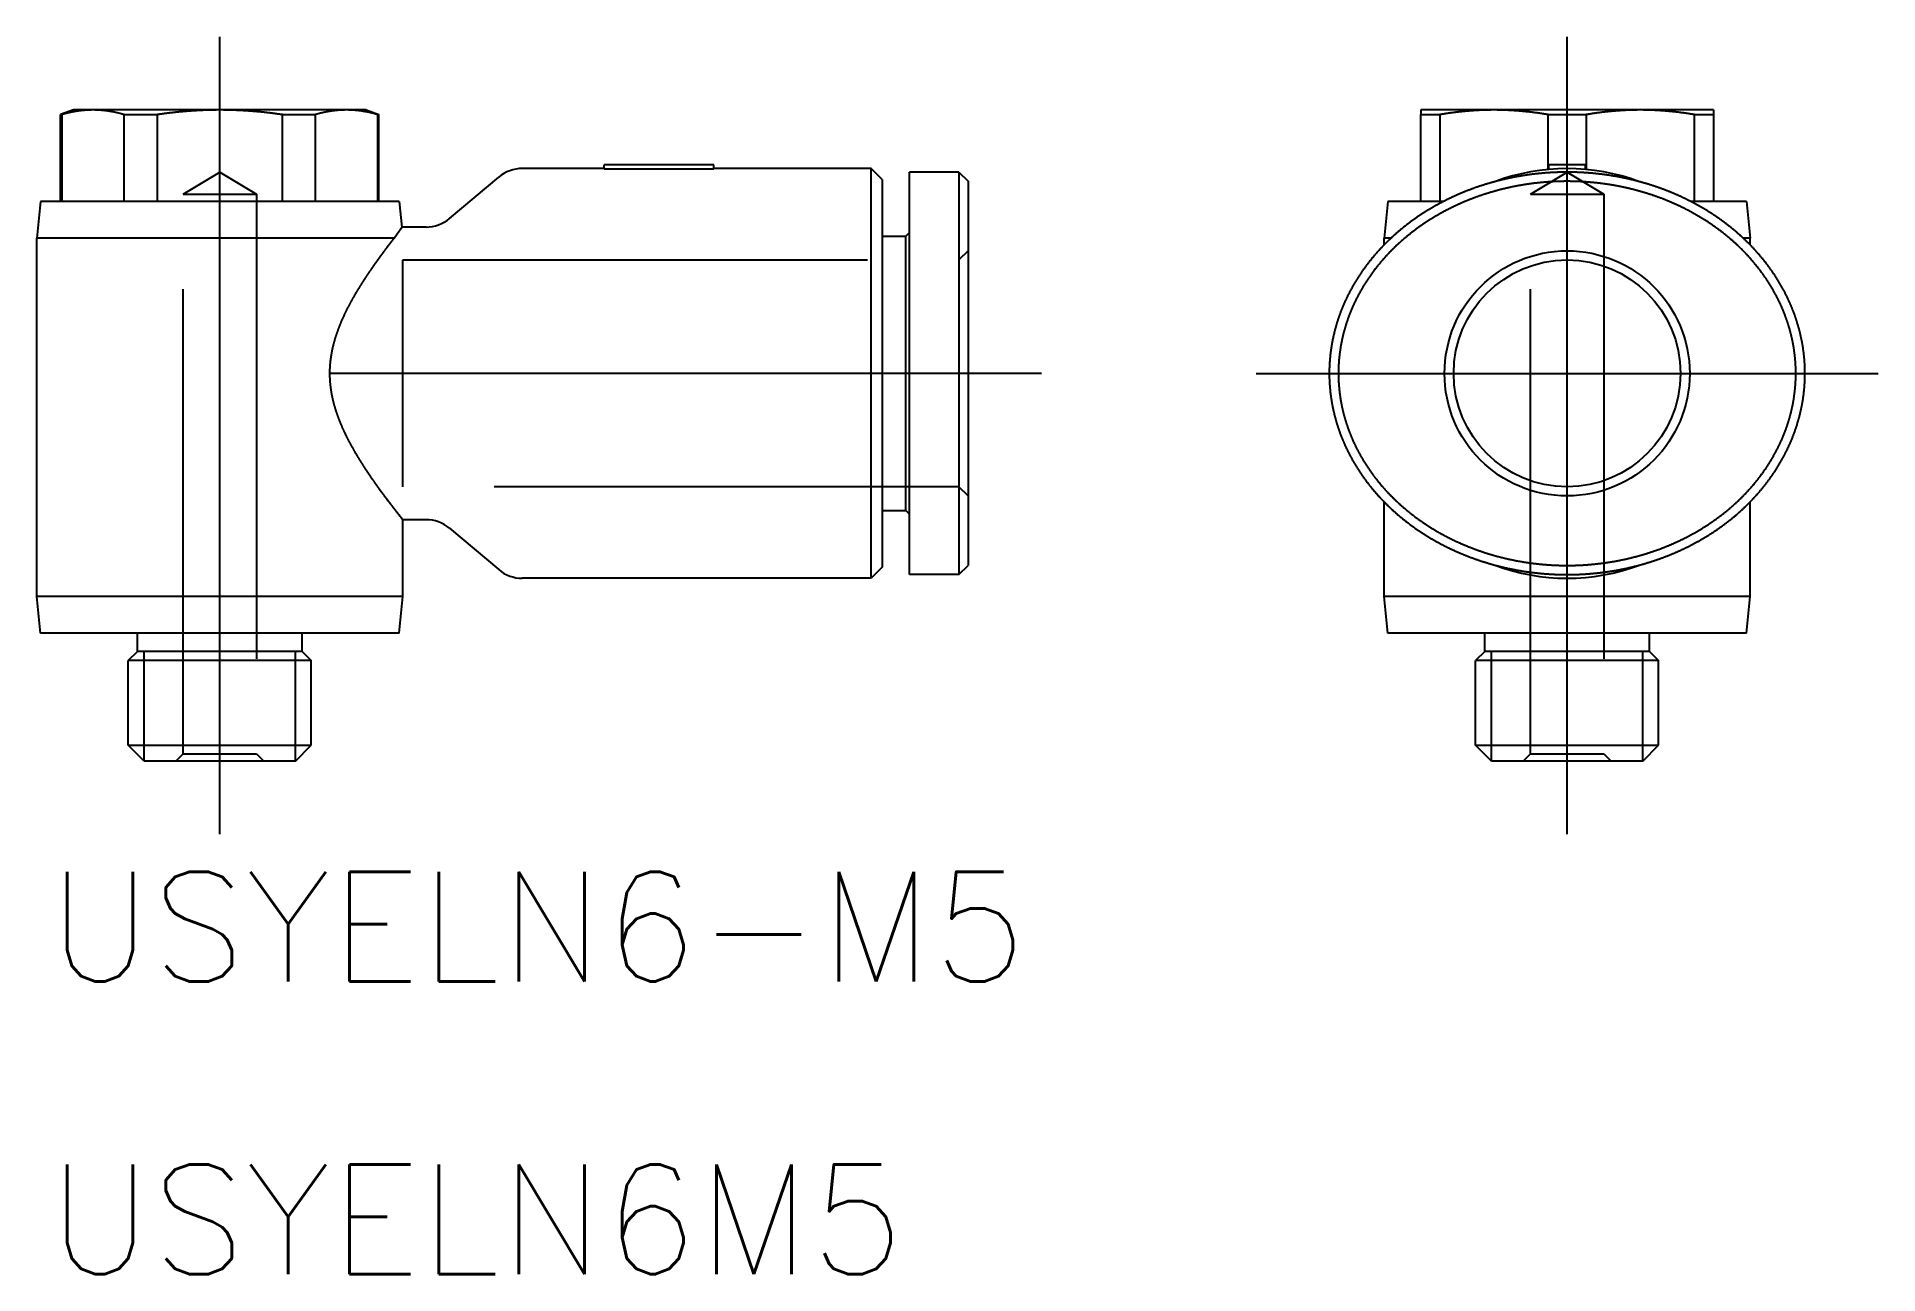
# Model space of a CAD drawing. Extents: x -25.5 to 24.9, y -24.6 to 9.2.
import ezdxf

# ---------------------------------------------------------------- set-up
doc = ezdxf.new("R2010")
doc.units = 0
doc.linetypes.add('CENTER', pattern=[50.8, 31.75, -6.35, 6.35, -6.35])
doc.linetypes.add('DASHED', pattern=[19.05, 12.7, -6.35])
doc.layers.get('0').update_dxf_attribs({"linetype": 'CONTINUOUS'})
doc.layers.add('CENTER', color=1, linetype='CENTER')
doc.styles.get("Standard").update_dxf_attribs({"font": 'txt.shx', "height": 3, "bigfont": 'bigfont.shx'})

msp = doc.modelspace()

# ---------------------------------------------------------------- texts
at = {"color": 7, "linetype": 'CONTINUOUS'}
for s, p in [('USYELN6-M5', (-25.138, -16.623)), ('USYELN6M5', (-25.138, -24.623))]:
    msp.add_text(s, height=3, dxfattribs=at).set_placement(p)

# ---------------------------------------------------------------- linework, layer by layer
at = {"color": 7, "linetype": 'CONTINUOUS'}
for p, q in [((-24.45, 7.2), (-24.8, 7.073)), ((-24.8, 4.7), (-24.8, 7.073)), ((-24.8, 7.073), (-24.769, 7.073)), ((-24.769, 7.073), (-24.769, 4.7)), ((-23.914, 7.2), (-24.45, 7.2)), ((-20.45, 7.2), (-23.914, 7.2)), ((-23.059, 4.7), (-23.059, 7.073)), ((-23.059, 7.073), (-22.16, 7.073)), ((-22.16, 7.073), (-22.16, 4.7)), ((-16.986, 7.2), (-20.45, 7.2)), ((-18.74, 4.7), (-18.74, 7.073)), ((-18.74, 7.073), (-17.841, 7.073)), ((-17.841, 7.073), (-17.841, 4.7)), ((-16.45, 7.2), (-16.986, 7.2)), ((-16.45, 7.2), (-16.1, 7.073)), ((-16.131, 4.7), (-16.131, 7.073)), ((-16.131, 7.073), (-16.1, 7.073)), ((-16.1, 4.7), (-16.1, 7.073)), ((14.368, 7.2), (12.368, 7.2)), ((12.368, 7.2), (12.368, 7.073)), ((12.368, 4.7), (12.368, 7.073)), ((12.368, 7.073), (12.888, 7.073)), ((12.888, 7.073), (12.888, 4.7)), ((18.368, 7.2), (14.368, 7.2)), ((15.849, 5.576), (15.849, 7.073)), ((15.849, 7.073), (16.888, 7.073)), ((16.888, 7.073), (16.888, 5.576)), ((20.368, 7.2), (18.368, 7.2)), ((19.849, 4.7), (19.849, 7.073)), ((19.849, 7.073), (20.368, 7.073)), ((20.368, 7.2), (20.368, 7.073)), ((20.368, 7.073), (20.368, 4.7)), ((-9.95, 5.6), (-12.185, 5.6)), ((-6.95, 5.7), (-9.95, 5.7)), ((-9.95, 5.578), (-9.95, 5.7)), ((-6.95, 5.578), (-9.95, 5.578)), ((-6.95, 5.578), (-6.95, 5.7)), ((-2.65, 5.6), (-6.95, 5.6)), ((-2.65, -5.6), (-2.65, 5.6)), ((-2.35, 5.3), (-2.65, 5.6)), ((16.868, 5.7), (15.868, 5.7)), ((15.868, 5.578), (15.868, 5.7)), ((16.868, 5.578), (16.868, 5.7)), ((-14.171, 4.235), (-12.829, 5.365)), ((-2.35, 5.3), (-2.35, -5.3)), ((-1.6, -5.5), (-1.6, 5.5)), ((-0.25, 5.5), (-1.6, 5.5)), ((-0.25, 5.5), (-0.25, -5.5)), ((-0.25, 5.5), (0, 5.25)), ((0, 5.25), (0, -5.25)), ((-25.35, 4.7), (-25.45, 3.7)), ((-15.55, 4.7), (-25.35, 4.7)), ((-15.55, 4.7), (-15.48, 4)), ((11.468, 4.7), (11.368, 3.7)), ((12.992, 4.7), (11.468, 4.7)), ((21.268, 4.7), (19.744, 4.7)), ((21.268, 4.7), (21.368, 3.7)), ((-25.45, -6.1), (-25.45, 3.7)), ((-15.687, 3.7), (-25.45, 3.7)), ((-15.687, 3.7), (-15.48, 4)), ((-14.815, 4), (-15.48, 4)), ((-2.35, 3.75), (-1.7, 3.75)), ((-1.7, 3.75), (-1.6, 3.85)), ((-1.7, -3.75), (-1.7, 3.75)), ((11.368, 3.514), (11.368, 3.7)), ((11.559, 3.7), (11.368, 3.7)), ((21.368, 3.7), (21.177, 3.7)), ((21.368, 3.514), (21.368, 3.7)), ((11.368, -6.1), (11.368, -3.514)), ((21.368, -6.1), (21.368, -3.514)), ((-15.45, -6.1), (-15.45, -4)), ((-14.815, -4), (-15.45, -4)), ((-2.35, -3.75), (-1.7, -3.75)), ((-1.7, -3.75), (-1.6, -3.85)), ((-14.171, -4.235), (-12.829, -5.365)), ((-2.35, -5.3), (-2.65, -5.6)), ((-0.25, -5.5), (-1.6, -5.5)), ((-0.25, -5.5), (0, -5.25)), ((-2.65, -5.6), (-12.185, -5.6)), ((-15.45, -6.1), (-25.45, -6.1)), ((-25.35, -7.1), (-25.45, -6.1)), ((-15.55, -7.1), (-15.45, -6.1)), ((21.368, -6.1), (11.368, -6.1)), ((11.468, -7.1), (11.368, -6.1)), ((21.268, -7.1), (21.368, -6.1)), ((-15.55, -7.1), (-25.35, -7.1)), ((-22.7, -7.6), (-22.7, -7.1)), ((-18.2, -7.6), (-18.2, -7.1)), ((21.268, -7.1), (11.468, -7.1)), ((14.118, -7.6), (14.118, -7.1)), ((18.618, -7.6), (18.618, -7.1)), ((-22.7, -7.6), (-22.95, -7.85)), ((-17.95, -7.85), (-22.95, -7.85)), ((-22.95, -10.167), (-22.95, -7.85)), ((-18.2, -7.6), (-22.7, -7.6)), ((-18.2, -7.6), (-17.95, -7.85)), ((-17.95, -10.167), (-17.95, -7.85)), ((14.118, -7.6), (13.868, -7.85)), ((18.868, -7.85), (13.868, -7.85)), ((13.868, -10.167), (13.868, -7.85)), ((18.618, -7.6), (14.118, -7.6)), ((18.618, -7.6), (18.868, -7.85)), ((18.868, -10.167), (18.868, -7.85)), ((-22.95, -10.167), (-17.95, -10.167)), ((-22.517, -10.6), (-22.95, -10.167)), ((-18.383, -10.6), (-17.95, -10.167)), ((13.868, -10.167), (18.868, -10.167)), ((14.301, -10.6), (13.868, -10.167)), ((18.435, -10.6), (18.868, -10.167)), ((-18.383, -10.6), (-22.517, -10.6)), ((18.435, -10.6), (14.301, -10.6))]:
    msp.add_line(p, q, dxfattribs=at)
at = {"color": 3, "linetype": 'DASHED'}
for p, q in [((-21.45, 4.9), (-20.45, 5.501)), ((-20.45, 5.501), (-19.45, 4.9)), ((15.368, 4.9), (16.368, 5.501)), ((16.368, 5.501), (17.368, 4.9)), ((-21.45, -10.4), (-21.45, 4.9)), ((-21.45, 4.9), (-19.45, 4.9)), ((-19.45, 4.9), (-19.45, -10.4)), ((15.368, -10.4), (15.368, 4.9)), ((15.368, 4.9), (17.368, 4.9)), ((17.368, 4.9), (17.368, -10.4)), ((-15.45, -3.1), (-15.45, 3.1)), ((-15.45, 3.1), (-0.25, 3.1)), ((0, 3.35), (-0.25, 3.1)), ((-0.25, -3.1), (-15.45, -3.1)), ((0, -3.35), (-0.25, -3.1)), ((-21.65, -10.6), (-21.45, -10.4)), ((-21.45, -10.4), (-19.45, -10.4)), ((-19.45, -10.4), (-19.25, -10.6)), ((15.168, -10.6), (15.368, -10.4)), ((15.368, -10.4), (17.368, -10.4)), ((17.368, -10.4), (17.568, -10.6))]:
    msp.add_line(p, q, dxfattribs=at)
at = {"color": 3, "linetype": 'CONTINUOUS'}
for p, q in [((-22.517, -10.6), (-22.517, -7.6)), ((-18.383, -10.6), (-18.383, -7.6)), ((14.301, -10.6), (14.301, -7.6)), ((18.435, -10.6), (18.435, -7.6))]:
    msp.add_line(p, q, dxfattribs=at)
at = {"color": 7}
for points in [[(-23.914, 7.2, 0), (-23.923, 7.2, 0), (-23.932, 7.2, 0), (-23.942, 7.2, 0), (-23.951, 7.2, 0), (-23.96, 7.2, 0), (-23.969, 7.199, 0), (-23.978, 7.199, 0), (-23.987, 7.199, 0), (-23.996, 7.199, 0), (-24.005, 7.199, 0), (-24.014, 7.198, 0), (-24.023, 7.198, 0), (-24.032, 7.197, 0), (-24.041, 7.197, 0), (-24.05, 7.197, 0), (-24.059, 7.196, 0), (-24.068, 7.196, 0), (-24.077, 7.195, 0), (-24.086, 7.195, 0), (-24.095, 7.194, 0), (-24.104, 7.193, 0), (-24.113, 7.193, 0), (-24.122, 7.192, 0), (-24.131, 7.191, 0), (-24.14, 7.191, 0), (-24.149, 7.19, 0), (-24.158, 7.189, 0), (-24.166, 7.188, 0), (-24.175, 7.188, 0), (-24.184, 7.187, 0), (-24.193, 7.186, 0), (-24.202, 7.185, 0), (-24.211, 7.184, 0), (-24.22, 7.183, 0), (-24.229, 7.182, 0), (-24.238, 7.181, 0), (-24.247, 7.18, 0), (-24.256, 7.179, 0), (-24.265, 7.178, 0), (-24.273, 7.177, 0), (-24.282, 7.176, 0), (-24.291, 7.174, 0), (-24.3, 7.173, 0), (-24.309, 7.172, 0), (-24.318, 7.171, 0), (-24.327, 7.169, 0), (-24.336, 7.168, 0), (-24.345, 7.167, 0), (-24.354, 7.165, 0), (-24.363, 7.164, 0), (-24.371, 7.162, 0), (-24.38, 7.161, 0), (-24.389, 7.159, 0), (-24.398, 7.158, 0), (-24.407, 7.156, 0), (-24.416, 7.155, 0), (-24.425, 7.153, 0), (-24.434, 7.152, 0), (-24.443, 7.15, 0), (-24.452, 7.148, 0), (-24.461, 7.147, 0), (-24.47, 7.145, 0), (-24.479, 7.143, 0), (-24.488, 7.141, 0), (-24.497, 7.14, 0), (-24.506, 7.138, 0), (-24.514, 7.136, 0), (-24.523, 7.134, 0), (-24.532, 7.132, 0), (-24.541, 7.13, 0), (-24.55, 7.128, 0), (-24.559, 7.126, 0), (-24.568, 7.124, 0), (-24.577, 7.122, 0), (-24.586, 7.12, 0), (-24.596, 7.118, 0), (-24.605, 7.116, 0), (-24.614, 7.114, 0), (-24.623, 7.111, 0), (-24.632, 7.109, 0), (-24.641, 7.107, 0), (-24.65, 7.105, 0), (-24.659, 7.102, 0), (-24.668, 7.1, 0), (-24.677, 7.098, 0), (-24.686, 7.095, 0), (-24.695, 7.093, 0), (-24.704, 7.09, 0), (-24.714, 7.088, 0), (-24.723, 7.085, 0), (-24.732, 7.083, 0), (-24.741, 7.08, 0), (-24.75, 7.078, 0), (-24.76, 7.075, 0), (-24.769, 7.073, 0)], [(-23.059, 7.073, 0), (-23.069, 7.075, 0), (-23.078, 7.078, 0), (-23.087, 7.08, 0), (-23.096, 7.083, 0), (-23.105, 7.085, 0), (-23.114, 7.088, 0), (-23.124, 7.09, 0), (-23.133, 7.093, 0), (-23.142, 7.095, 0), (-23.151, 7.098, 0), (-23.16, 7.1, 0), (-23.169, 7.102, 0), (-23.178, 7.105, 0), (-23.187, 7.107, 0), (-23.197, 7.109, 0), (-23.206, 7.111, 0), (-23.215, 7.114, 0), (-23.224, 7.116, 0), (-23.233, 7.118, 0), (-23.242, 7.12, 0), (-23.251, 7.122, 0), (-23.26, 7.124, 0), (-23.269, 7.126, 0), (-23.278, 7.128, 0), (-23.287, 7.13, 0), (-23.296, 7.132, 0), (-23.305, 7.134, 0), (-23.314, 7.136, 0), (-23.323, 7.138, 0), (-23.332, 7.14, 0), (-23.341, 7.141, 0), (-23.35, 7.143, 0), (-23.359, 7.145, 0), (-23.367, 7.147, 0), (-23.377, 7.148, 0), (-23.385, 7.15, 0), (-23.394, 7.152, 0), (-23.403, 7.153, 0), (-23.412, 7.155, 0), (-23.421, 7.156, 0), (-23.43, 7.158, 0), (-23.439, 7.159, 0), (-23.448, 7.161, 0), (-23.457, 7.162, 0), (-23.466, 7.164, 0), (-23.475, 7.165, 0), (-23.483, 7.167, 0), (-23.492, 7.168, 0), (-23.501, 7.169, 0), (-23.51, 7.171, 0), (-23.519, 7.172, 0), (-23.528, 7.173, 0), (-23.537, 7.174, 0), (-23.546, 7.176, 0), (-23.555, 7.177, 0), (-23.564, 7.178, 0), (-23.573, 7.179, 0), (-23.581, 7.18, 0), (-23.59, 7.181, 0), (-23.599, 7.182, 0), (-23.608, 7.183, 0), (-23.617, 7.184, 0), (-23.626, 7.185, 0), (-23.635, 7.186, 0), (-23.644, 7.187, 0), (-23.653, 7.188, 0), (-23.662, 7.188, 0), (-23.671, 7.189, 0), (-23.68, 7.19, 0), (-23.689, 7.191, 0), (-23.697, 7.191, 0), (-23.706, 7.192, 0), (-23.715, 7.193, 0), (-23.724, 7.193, 0), (-23.733, 7.194, 0), (-23.742, 7.195, 0), (-23.751, 7.195, 0), (-23.76, 7.196, 0), (-23.769, 7.196, 0), (-23.778, 7.197, 0), (-23.787, 7.197, 0), (-23.796, 7.197, 0), (-23.805, 7.198, 0), (-23.814, 7.198, 0), (-23.823, 7.199, 0), (-23.832, 7.199, 0), (-23.841, 7.199, 0), (-23.85, 7.199, 0), (-23.86, 7.199, 0), (-23.869, 7.2, 0), (-23.878, 7.2, 0), (-23.887, 7.2, 0), (-23.896, 7.2, 0), (-23.905, 7.2, 0), (-23.914, 7.2, 0)], [(-20.45, 7.2, 0), (-20.468, 7.2, 0), (-20.486, 7.2, 0), (-20.505, 7.2, 0), (-20.523, 7.2, 0), (-20.541, 7.2, 0), (-20.559, 7.199, 0), (-20.577, 7.199, 0), (-20.596, 7.199, 0), (-20.614, 7.199, 0), (-20.632, 7.199, 0), (-20.65, 7.198, 0), (-20.668, 7.198, 0), (-20.686, 7.197, 0), (-20.704, 7.197, 0), (-20.722, 7.197, 0), (-20.74, 7.196, 0), (-20.758, 7.196, 0), (-20.776, 7.195, 0), (-20.794, 7.195, 0), (-20.812, 7.194, 0), (-20.83, 7.193, 0), (-20.848, 7.193, 0), (-20.866, 7.192, 0), (-20.883, 7.191, 0), (-20.901, 7.191, 0), (-20.919, 7.19, 0), (-20.937, 7.189, 0), (-20.955, 7.188, 0), (-20.973, 7.188, 0), (-20.991, 7.187, 0), (-21.008, 7.186, 0), (-21.026, 7.185, 0), (-21.044, 7.184, 0), (-21.062, 7.183, 0), (-21.08, 7.182, 0), (-21.098, 7.181, 0), (-21.115, 7.18, 0), (-21.133, 7.179, 0), (-21.151, 7.178, 0), (-21.169, 7.177, 0), (-21.187, 7.176, 0), (-21.204, 7.174, 0), (-21.222, 7.173, 0), (-21.24, 7.172, 0), (-21.258, 7.171, 0), (-21.276, 7.169, 0), (-21.293, 7.168, 0), (-21.311, 7.167, 0), (-21.329, 7.165, 0), (-21.347, 7.164, 0), (-21.365, 7.162, 0), (-21.383, 7.161, 0), (-21.4, 7.159, 0), (-21.418, 7.158, 0), (-21.436, 7.156, 0), (-21.454, 7.155, 0), (-21.472, 7.153, 0), (-21.489, 7.152, 0), (-21.507, 7.15, 0), (-21.525, 7.148, 0), (-21.543, 7.147, 0), (-21.561, 7.145, 0), (-21.579, 7.143, 0), (-21.597, 7.141, 0), (-21.615, 7.14, 0), (-21.633, 7.138, 0), (-21.651, 7.136, 0), (-21.669, 7.134, 0), (-21.687, 7.132, 0), (-21.705, 7.13, 0), (-21.723, 7.128, 0), (-21.741, 7.126, 0), (-21.759, 7.124, 0), (-21.777, 7.122, 0), (-21.795, 7.12, 0), (-21.813, 7.118, 0), (-21.831, 7.116, 0), (-21.849, 7.114, 0), (-21.867, 7.111, 0), (-21.885, 7.109, 0), (-21.903, 7.107, 0), (-21.922, 7.105, 0), (-21.94, 7.102, 0), (-21.958, 7.1, 0), (-21.976, 7.098, 0), (-21.994, 7.095, 0), (-22.013, 7.093, 0), (-22.031, 7.09, 0), (-22.049, 7.088, 0), (-22.067, 7.085, 0), (-22.086, 7.083, 0), (-22.104, 7.08, 0), (-22.123, 7.078, 0), (-22.141, 7.075, 0), (-22.16, 7.073, 0)], [(-18.741, 7.073, 0), (-18.759, 7.075, 0), (-18.777, 7.078, 0), (-18.796, 7.08, 0), (-18.814, 7.083, 0), (-18.832, 7.085, 0), (-18.851, 7.088, 0), (-18.869, 7.09, 0), (-18.887, 7.093, 0), (-18.906, 7.095, 0), (-18.924, 7.098, 0), (-18.942, 7.1, 0), (-18.96, 7.102, 0), (-18.979, 7.105, 0), (-18.997, 7.107, 0), (-19.015, 7.109, 0), (-19.033, 7.111, 0), (-19.051, 7.114, 0), (-19.069, 7.116, 0), (-19.087, 7.118, 0), (-19.105, 7.12, 0), (-19.123, 7.122, 0), (-19.141, 7.124, 0), (-19.159, 7.126, 0), (-19.177, 7.128, 0), (-19.195, 7.13, 0), (-19.213, 7.132, 0), (-19.231, 7.134, 0), (-19.249, 7.136, 0), (-19.267, 7.138, 0), (-19.285, 7.14, 0), (-19.303, 7.141, 0), (-19.321, 7.143, 0), (-19.339, 7.145, 0), (-19.357, 7.147, 0), (-19.375, 7.148, 0), (-19.393, 7.15, 0), (-19.41, 7.152, 0), (-19.428, 7.153, 0), (-19.446, 7.155, 0), (-19.464, 7.156, 0), (-19.482, 7.158, 0), (-19.5, 7.159, 0), (-19.517, 7.161, 0), (-19.535, 7.162, 0), (-19.553, 7.164, 0), (-19.571, 7.165, 0), (-19.589, 7.167, 0), (-19.607, 7.168, 0), (-19.624, 7.169, 0), (-19.642, 7.171, 0), (-19.66, 7.172, 0), (-19.678, 7.173, 0), (-19.696, 7.174, 0), (-19.713, 7.176, 0), (-19.731, 7.177, 0), (-19.749, 7.178, 0), (-19.767, 7.179, 0), (-19.785, 7.18, 0), (-19.802, 7.181, 0), (-19.82, 7.182, 0), (-19.838, 7.183, 0), (-19.856, 7.184, 0), (-19.874, 7.185, 0), (-19.892, 7.186, 0), (-19.909, 7.187, 0), (-19.927, 7.188, 0), (-19.945, 7.188, 0), (-19.963, 7.189, 0), (-19.981, 7.19, 0), (-19.999, 7.191, 0), (-20.017, 7.191, 0), (-20.035, 7.192, 0), (-20.052, 7.193, 0), (-20.07, 7.193, 0), (-20.088, 7.194, 0), (-20.106, 7.195, 0), (-20.124, 7.195, 0), (-20.142, 7.196, 0), (-20.16, 7.196, 0), (-20.178, 7.197, 0), (-20.196, 7.197, 0), (-20.214, 7.197, 0), (-20.232, 7.198, 0), (-20.25, 7.198, 0), (-20.268, 7.199, 0), (-20.286, 7.199, 0), (-20.305, 7.199, 0), (-20.323, 7.199, 0), (-20.341, 7.199, 0), (-20.359, 7.2, 0), (-20.377, 7.2, 0), (-20.395, 7.2, 0), (-20.413, 7.2, 0), (-20.432, 7.2, 0), (-20.45, 7.2, 0)], [(-16.986, 7.2, 0), (-16.995, 7.2, 0), (-17.004, 7.2, 0), (-17.013, 7.2, 0), (-17.022, 7.2, 0), (-17.032, 7.2, 0), (-17.041, 7.199, 0), (-17.05, 7.199, 0), (-17.059, 7.199, 0), (-17.068, 7.199, 0), (-17.077, 7.199, 0), (-17.086, 7.198, 0), (-17.095, 7.198, 0), (-17.104, 7.197, 0), (-17.113, 7.197, 0), (-17.122, 7.197, 0), (-17.131, 7.196, 0), (-17.14, 7.196, 0), (-17.149, 7.195, 0), (-17.158, 7.195, 0), (-17.167, 7.194, 0), (-17.176, 7.193, 0), (-17.185, 7.193, 0), (-17.194, 7.192, 0), (-17.203, 7.191, 0), (-17.212, 7.191, 0), (-17.221, 7.19, 0), (-17.229, 7.189, 0), (-17.238, 7.188, 0), (-17.247, 7.188, 0), (-17.256, 7.187, 0), (-17.265, 7.186, 0), (-17.274, 7.185, 0), (-17.283, 7.184, 0), (-17.292, 7.183, 0), (-17.301, 7.182, 0), (-17.31, 7.181, 0), (-17.319, 7.18, 0), (-17.328, 7.179, 0), (-17.336, 7.178, 0), (-17.345, 7.177, 0), (-17.354, 7.176, 0), (-17.363, 7.174, 0), (-17.372, 7.173, 0), (-17.381, 7.172, 0), (-17.39, 7.171, 0), (-17.399, 7.169, 0), (-17.408, 7.168, 0), (-17.416, 7.167, 0), (-17.425, 7.165, 0), (-17.434, 7.164, 0), (-17.443, 7.162, 0), (-17.452, 7.161, 0), (-17.461, 7.159, 0), (-17.47, 7.158, 0), (-17.479, 7.156, 0), (-17.488, 7.155, 0), (-17.497, 7.153, 0), (-17.506, 7.152, 0), (-17.515, 7.15, 0), (-17.523, 7.148, 0), (-17.532, 7.147, 0), (-17.541, 7.145, 0), (-17.55, 7.143, 0), (-17.559, 7.141, 0), (-17.568, 7.14, 0), (-17.577, 7.138, 0), (-17.586, 7.136, 0), (-17.595, 7.134, 0), (-17.604, 7.132, 0), (-17.613, 7.13, 0), (-17.622, 7.128, 0), (-17.631, 7.126, 0), (-17.64, 7.124, 0), (-17.649, 7.122, 0), (-17.658, 7.12, 0), (-17.667, 7.118, 0), (-17.676, 7.116, 0), (-17.685, 7.114, 0), (-17.694, 7.111, 0), (-17.703, 7.109, 0), (-17.713, 7.107, 0), (-17.722, 7.105, 0), (-17.731, 7.102, 0), (-17.74, 7.1, 0), (-17.749, 7.098, 0), (-17.758, 7.095, 0), (-17.767, 7.093, 0), (-17.776, 7.09, 0), (-17.785, 7.088, 0), (-17.795, 7.085, 0), (-17.804, 7.083, 0), (-17.813, 7.08, 0), (-17.822, 7.078, 0), (-17.831, 7.075, 0), (-17.841, 7.073, 0)], [(-16.131, 7.073, 0), (-16.14, 7.075, 0), (-16.15, 7.078, 0), (-16.159, 7.08, 0), (-16.168, 7.083, 0), (-16.177, 7.085, 0), (-16.186, 7.088, 0), (-16.195, 7.09, 0), (-16.205, 7.093, 0), (-16.214, 7.095, 0), (-16.223, 7.098, 0), (-16.232, 7.1, 0), (-16.241, 7.102, 0), (-16.25, 7.105, 0), (-16.259, 7.107, 0), (-16.268, 7.109, 0), (-16.277, 7.111, 0), (-16.286, 7.114, 0), (-16.296, 7.116, 0), (-16.305, 7.118, 0), (-16.314, 7.12, 0), (-16.323, 7.122, 0), (-16.332, 7.124, 0), (-16.341, 7.126, 0), (-16.35, 7.128, 0), (-16.359, 7.13, 0), (-16.368, 7.132, 0), (-16.377, 7.134, 0), (-16.386, 7.136, 0), (-16.395, 7.138, 0), (-16.404, 7.14, 0), (-16.413, 7.141, 0), (-16.421, 7.143, 0), (-16.43, 7.145, 0), (-16.439, 7.147, 0), (-16.448, 7.148, 0), (-16.457, 7.15, 0), (-16.466, 7.152, 0), (-16.475, 7.153, 0), (-16.484, 7.155, 0), (-16.493, 7.156, 0), (-16.502, 7.158, 0), (-16.511, 7.159, 0), (-16.52, 7.161, 0), (-16.529, 7.162, 0), (-16.538, 7.164, 0), (-16.546, 7.165, 0), (-16.555, 7.167, 0), (-16.564, 7.168, 0), (-16.573, 7.169, 0), (-16.582, 7.171, 0), (-16.591, 7.172, 0), (-16.6, 7.173, 0), (-16.609, 7.174, 0), (-16.618, 7.176, 0), (-16.627, 7.177, 0), (-16.635, 7.178, 0), (-16.644, 7.179, 0), (-16.653, 7.18, 0), (-16.662, 7.181, 0), (-16.671, 7.182, 0), (-16.68, 7.183, 0), (-16.689, 7.184, 0), (-16.698, 7.185, 0), (-16.707, 7.186, 0), (-16.716, 7.187, 0), (-16.724, 7.188, 0), (-16.733, 7.188, 0), (-16.742, 7.189, 0), (-16.751, 7.19, 0), (-16.76, 7.191, 0), (-16.769, 7.191, 0), (-16.778, 7.192, 0), (-16.787, 7.193, 0), (-16.796, 7.193, 0), (-16.805, 7.194, 0), (-16.814, 7.195, 0), (-16.823, 7.195, 0), (-16.832, 7.196, 0), (-16.841, 7.196, 0), (-16.85, 7.197, 0), (-16.859, 7.197, 0), (-16.868, 7.197, 0), (-16.877, 7.198, 0), (-16.886, 7.198, 0), (-16.895, 7.199, 0), (-16.904, 7.199, 0), (-16.913, 7.199, 0), (-16.922, 7.199, 0), (-16.931, 7.199, 0), (-16.94, 7.2, 0), (-16.949, 7.2, 0), (-16.959, 7.2, 0), (-16.968, 7.2, 0), (-16.977, 7.2, 0), (-16.986, 7.2, 0)], [(14.368, 7.2, 0), (14.352, 7.2, 0), (14.336, 7.2, 0), (14.321, 7.2, 0), (14.305, 7.2, 0), (14.289, 7.2, 0), (14.274, 7.199, 0), (14.258, 7.199, 0), (14.242, 7.199, 0), (14.226, 7.199, 0), (14.211, 7.199, 0), (14.195, 7.198, 0), (14.18, 7.198, 0), (14.164, 7.197, 0), (14.148, 7.197, 0), (14.133, 7.197, 0), (14.117, 7.196, 0), (14.101, 7.196, 0), (14.086, 7.195, 0), (14.07, 7.195, 0), (14.055, 7.194, 0), (14.039, 7.193, 0), (14.024, 7.193, 0), (14.008, 7.192, 0), (13.993, 7.191, 0), (13.977, 7.191, 0), (13.962, 7.19, 0), (13.946, 7.189, 0), (13.931, 7.188, 0), (13.915, 7.188, 0), (13.9, 7.187, 0), (13.885, 7.186, 0), (13.869, 7.185, 0), (13.854, 7.184, 0), (13.838, 7.183, 0), (13.823, 7.182, 0), (13.807, 7.181, 0), (13.792, 7.18, 0), (13.777, 7.179, 0), (13.761, 7.178, 0), (13.746, 7.177, 0), (13.73, 7.176, 0), (13.715, 7.174, 0), (13.699, 7.173, 0), (13.684, 7.172, 0), (13.669, 7.171, 0), (13.653, 7.169, 0), (13.638, 7.168, 0), (13.622, 7.167, 0), (13.607, 7.165, 0), (13.591, 7.164, 0), (13.576, 7.162, 0), (13.561, 7.161, 0), (13.545, 7.159, 0), (13.53, 7.158, 0), (13.514, 7.156, 0), (13.499, 7.155, 0), (13.483, 7.153, 0), (13.468, 7.152, 0), (13.452, 7.15, 0), (13.437, 7.148, 0), (13.421, 7.147, 0), (13.406, 7.145, 0), (13.39, 7.143, 0), (13.375, 7.141, 0), (13.359, 7.14, 0), (13.344, 7.138, 0), (13.328, 7.136, 0), (13.313, 7.134, 0), (13.297, 7.132, 0), (13.282, 7.13, 0), (13.266, 7.128, 0), (13.251, 7.126, 0), (13.235, 7.124, 0), (13.219, 7.122, 0), (13.204, 7.12, 0), (13.188, 7.118, 0), (13.172, 7.116, 0), (13.157, 7.114, 0), (13.141, 7.111, 0), (13.125, 7.109, 0), (13.11, 7.107, 0), (13.094, 7.105, 0), (13.078, 7.102, 0), (13.062, 7.1, 0), (13.046, 7.098, 0), (13.031, 7.095, 0), (13.015, 7.093, 0), (12.999, 7.09, 0), (12.983, 7.088, 0), (12.967, 7.085, 0), (12.951, 7.083, 0), (12.935, 7.08, 0), (12.92, 7.078, 0), (12.904, 7.075, 0), (12.888, 7.073, 0)], [(15.849, 7.073, 0), (15.833, 7.075, 0), (15.817, 7.078, 0), (15.801, 7.08, 0), (15.785, 7.083, 0), (15.769, 7.085, 0), (15.753, 7.088, 0), (15.737, 7.09, 0), (15.721, 7.093, 0), (15.706, 7.095, 0), (15.69, 7.098, 0), (15.674, 7.1, 0), (15.658, 7.102, 0), (15.643, 7.105, 0), (15.627, 7.107, 0), (15.611, 7.109, 0), (15.595, 7.111, 0), (15.58, 7.114, 0), (15.564, 7.116, 0), (15.548, 7.118, 0), (15.533, 7.12, 0), (15.517, 7.122, 0), (15.501, 7.124, 0), (15.486, 7.126, 0), (15.47, 7.128, 0), (15.455, 7.13, 0), (15.439, 7.132, 0), (15.424, 7.134, 0), (15.408, 7.136, 0), (15.392, 7.138, 0), (15.377, 7.14, 0), (15.361, 7.141, 0), (15.346, 7.143, 0), (15.33, 7.145, 0), (15.315, 7.147, 0), (15.299, 7.148, 0), (15.284, 7.15, 0), (15.268, 7.152, 0), (15.253, 7.153, 0), (15.238, 7.155, 0), (15.222, 7.156, 0), (15.207, 7.158, 0), (15.191, 7.159, 0), (15.176, 7.161, 0), (15.16, 7.162, 0), (15.145, 7.164, 0), (15.129, 7.165, 0), (15.114, 7.167, 0), (15.099, 7.168, 0), (15.083, 7.169, 0), (15.068, 7.171, 0), (15.052, 7.172, 0), (15.037, 7.173, 0), (15.021, 7.174, 0), (15.006, 7.176, 0), (14.991, 7.177, 0), (14.975, 7.178, 0), (14.96, 7.179, 0), (14.944, 7.18, 0), (14.929, 7.181, 0), (14.914, 7.182, 0), (14.898, 7.183, 0), (14.883, 7.184, 0), (14.867, 7.185, 0), (14.852, 7.186, 0), (14.836, 7.187, 0), (14.821, 7.188, 0), (14.805, 7.188, 0), (14.79, 7.189, 0), (14.774, 7.19, 0), (14.759, 7.191, 0), (14.743, 7.191, 0), (14.728, 7.192, 0), (14.713, 7.193, 0), (14.697, 7.193, 0), (14.681, 7.194, 0), (14.666, 7.195, 0), (14.65, 7.195, 0), (14.635, 7.196, 0), (14.619, 7.196, 0), (14.604, 7.197, 0), (14.588, 7.197, 0), (14.572, 7.197, 0), (14.557, 7.198, 0), (14.541, 7.198, 0), (14.525, 7.199, 0), (14.51, 7.199, 0), (14.494, 7.199, 0), (14.479, 7.199, 0), (14.463, 7.199, 0), (14.447, 7.2, 0), (14.431, 7.2, 0), (14.416, 7.2, 0), (14.4, 7.2, 0), (14.384, 7.2, 0), (14.368, 7.2, 0)], [(18.368, 7.2, 0), (18.352, 7.2, 0), (18.337, 7.2, 0), (18.321, 7.2, 0), (18.305, 7.2, 0), (18.289, 7.2, 0), (18.273, 7.199, 0), (18.258, 7.199, 0), (18.242, 7.199, 0), (18.226, 7.199, 0), (18.211, 7.199, 0), (18.195, 7.198, 0), (18.18, 7.198, 0), (18.164, 7.197, 0), (18.148, 7.197, 0), (18.133, 7.197, 0), (18.117, 7.196, 0), (18.102, 7.196, 0), (18.086, 7.195, 0), (18.07, 7.195, 0), (18.055, 7.194, 0), (18.039, 7.193, 0), (18.024, 7.193, 0), (18.008, 7.192, 0), (17.993, 7.191, 0), (17.977, 7.191, 0), (17.962, 7.19, 0), (17.946, 7.189, 0), (17.931, 7.188, 0), (17.916, 7.188, 0), (17.9, 7.187, 0), (17.885, 7.186, 0), (17.869, 7.185, 0), (17.854, 7.184, 0), (17.838, 7.183, 0), (17.823, 7.182, 0), (17.807, 7.181, 0), (17.792, 7.18, 0), (17.776, 7.179, 0), (17.761, 7.178, 0), (17.746, 7.177, 0), (17.73, 7.176, 0), (17.715, 7.174, 0), (17.699, 7.173, 0), (17.684, 7.172, 0), (17.669, 7.171, 0), (17.653, 7.169, 0), (17.638, 7.168, 0), (17.622, 7.167, 0), (17.607, 7.165, 0), (17.591, 7.164, 0), (17.576, 7.162, 0), (17.561, 7.161, 0), (17.545, 7.159, 0), (17.53, 7.158, 0), (17.514, 7.156, 0), (17.499, 7.155, 0), (17.483, 7.153, 0), (17.468, 7.152, 0), (17.452, 7.15, 0), (17.437, 7.148, 0), (17.422, 7.147, 0), (17.406, 7.145, 0), (17.39, 7.143, 0), (17.375, 7.141, 0), (17.359, 7.14, 0), (17.344, 7.138, 0), (17.328, 7.136, 0), (17.313, 7.134, 0), (17.297, 7.132, 0), (17.282, 7.13, 0), (17.266, 7.128, 0), (17.25, 7.126, 0), (17.235, 7.124, 0), (17.219, 7.122, 0), (17.204, 7.12, 0), (17.188, 7.118, 0), (17.172, 7.116, 0), (17.157, 7.114, 0), (17.141, 7.111, 0), (17.125, 7.109, 0), (17.11, 7.107, 0), (17.094, 7.105, 0), (17.078, 7.102, 0), (17.062, 7.1, 0), (17.047, 7.098, 0), (17.031, 7.095, 0), (17.015, 7.093, 0), (16.999, 7.09, 0), (16.983, 7.088, 0), (16.967, 7.085, 0), (16.951, 7.083, 0), (16.936, 7.08, 0), (16.92, 7.078, 0), (16.904, 7.075, 0), (16.888, 7.073, 0)], [(19.849, 7.073, 0), (19.833, 7.075, 0), (19.817, 7.078, 0), (19.801, 7.08, 0), (19.785, 7.083, 0), (19.769, 7.085, 0), (19.753, 7.088, 0), (19.737, 7.09, 0), (19.721, 7.093, 0), (19.706, 7.095, 0), (19.69, 7.098, 0), (19.674, 7.1, 0), (19.658, 7.102, 0), (19.642, 7.105, 0), (19.627, 7.107, 0), (19.611, 7.109, 0), (19.595, 7.111, 0), (19.58, 7.114, 0), (19.564, 7.116, 0), (19.548, 7.118, 0), (19.533, 7.12, 0), (19.517, 7.122, 0), (19.501, 7.124, 0), (19.486, 7.126, 0), (19.47, 7.128, 0), (19.455, 7.13, 0), (19.439, 7.132, 0), (19.424, 7.134, 0), (19.408, 7.136, 0), (19.392, 7.138, 0), (19.377, 7.14, 0), (19.361, 7.141, 0), (19.346, 7.143, 0), (19.33, 7.145, 0), (19.315, 7.147, 0), (19.299, 7.148, 0), (19.284, 7.15, 0), (19.268, 7.152, 0), (19.253, 7.153, 0), (19.238, 7.155, 0), (19.222, 7.156, 0), (19.207, 7.158, 0), (19.191, 7.159, 0), (19.176, 7.161, 0), (19.16, 7.162, 0), (19.145, 7.164, 0), (19.129, 7.165, 0), (19.114, 7.167, 0), (19.099, 7.168, 0), (19.083, 7.169, 0), (19.068, 7.171, 0), (19.052, 7.172, 0), (19.037, 7.173, 0), (19.021, 7.174, 0), (19.006, 7.176, 0), (18.991, 7.177, 0), (18.975, 7.178, 0), (18.96, 7.179, 0), (18.944, 7.18, 0), (18.929, 7.181, 0), (18.913, 7.182, 0), (18.898, 7.183, 0), (18.883, 7.184, 0), (18.867, 7.185, 0), (18.852, 7.186, 0), (18.836, 7.187, 0), (18.821, 7.188, 0), (18.805, 7.188, 0), (18.79, 7.189, 0), (18.774, 7.19, 0), (18.759, 7.191, 0), (18.744, 7.191, 0), (18.728, 7.192, 0), (18.712, 7.193, 0), (18.697, 7.193, 0), (18.681, 7.194, 0), (18.666, 7.195, 0), (18.65, 7.195, 0), (18.635, 7.196, 0), (18.619, 7.196, 0), (18.604, 7.197, 0), (18.588, 7.197, 0), (18.572, 7.197, 0), (18.557, 7.198, 0), (18.541, 7.198, 0), (18.526, 7.199, 0), (18.51, 7.199, 0), (18.494, 7.199, 0), (18.479, 7.199, 0), (18.463, 7.199, 0), (18.447, 7.2, 0), (18.431, 7.2, 0), (18.416, 7.2, 0), (18.4, 7.2, 0), (18.384, 7.2, 0), (18.368, 7.2, 0)], [(22.868, 0, 0), (22.868, 0.011, 0), (22.868, 0.022, 0), (22.868, 0.033, 0), (22.868, 0.044, 0), (22.868, 0.055, 0), (22.868, 0.066, 0), (22.868, 0.077, 0), (22.867, 0.088, 0), (22.867, 0.099, 0), (22.867, 0.11, 0), (22.867, 0.121, 0), (22.866, 0.132, 0), (22.866, 0.143, 0), (22.866, 0.154, 0), (22.865, 0.166, 0), (22.865, 0.177, 0), (22.864, 0.188, 0), (22.864, 0.199, 0), (22.863, 0.21, 0), (22.863, 0.222, 0), (22.863, 0.233, 0), (22.862, 0.244, 0), (22.861, 0.256, 0), (22.861, 0.267, 0), (22.86, 0.278, 0), (22.859, 0.29, 0), (22.858, 0.301, 0), (22.858, 0.313, 0), (22.857, 0.324, 0), (22.856, 0.336, 0), (22.855, 0.347, 0), (22.854, 0.359, 0), (22.854, 0.37, 0), (22.853, 0.382, 0), (22.852, 0.394, 0), (22.851, 0.405, 0), (22.849, 0.417, 0), (22.849, 0.429, 0), (22.847, 0.441, 0), (22.846, 0.453, 0), (22.845, 0.464, 0), (22.844, 0.476, 0), (22.843, 0.488, 0), (22.841, 0.5, 0), (22.84, 0.512, 0), (22.839, 0.524, 0), (22.837, 0.536, 0), (22.836, 0.548, 0), (22.834, 0.561, 0), (22.833, 0.573, 0), (22.831, 0.585, 0), (22.83, 0.597, 0), (22.828, 0.61, 0), (22.826, 0.622, 0), (22.825, 0.634, 0), (22.823, 0.647, 0), (22.821, 0.659, 0), (22.82, 0.672, 0), (22.818, 0.684, 0), (22.816, 0.697, 0), (22.814, 0.71, 0), (22.812, 0.723, 0), (22.81, 0.735, 0), (22.808, 0.748, 0), (22.806, 0.761, 0), (22.803, 0.774, 0), (22.801, 0.787, 0), (22.799, 0.8, 0), (22.797, 0.813, 0), (22.794, 0.826, 0), (22.792, 0.839, 0), (22.79, 0.853, 0), (22.787, 0.866, 0), (22.785, 0.879, 0), (22.782, 0.893, 0), (22.779, 0.906, 0), (22.777, 0.92, 0), (22.774, 0.933, 0), (22.771, 0.947, 0), (22.768, 0.96, 0), (22.765, 0.974, 0), (22.762, 0.988, 0), (22.759, 1.002, 0), (22.756, 1.016, 0), (22.753, 1.03, 0), (22.75, 1.044, 0), (22.747, 1.058, 0), (22.743, 1.072, 0), (22.74, 1.087, 0), (22.737, 1.101, 0), (22.733, 1.115, 0), (22.73, 1.13, 0), (22.726, 1.144, 0), (22.722, 1.159, 0), (22.718, 1.174, 0), (22.715, 1.188, 0), (22.711, 1.203, 0), (22.707, 1.218, 0), (22.703, 1.233, 0), (22.699, 1.248, 0), (22.695, 1.262, 0), (22.69, 1.277, 0), (22.686, 1.292, 0), (22.682, 1.308, 0), (22.677, 1.323, 0), (22.673, 1.338, 0), (22.668, 1.353, 0), (22.664, 1.368, 0), (22.659, 1.384, 0), (22.654, 1.399, 0), (22.65, 1.414, 0), (22.645, 1.43, 0), (22.64, 1.445, 0), (22.635, 1.46, 0), (22.63, 1.476, 0), (22.625, 1.491, 0), (22.619, 1.507, 0), (22.614, 1.523, 0), (22.609, 1.538, 0), (22.603, 1.554, 0), (22.598, 1.57, 0), (22.592, 1.585, 0), (22.587, 1.601, 0), (22.581, 1.617, 0), (22.575, 1.632, 0), (22.569, 1.648, 0), (22.564, 1.664, 0), (22.558, 1.68, 0), (22.552, 1.696, 0), (22.545, 1.711, 0), (22.539, 1.727, 0), (22.533, 1.743, 0), (22.527, 1.759, 0), (22.52, 1.775, 0), (22.514, 1.791, 0), (22.507, 1.807, 0), (22.501, 1.823, 0), (22.494, 1.839, 0), (22.488, 1.855, 0), (22.481, 1.871, 0), (22.474, 1.886, 0), (22.467, 1.902, 0), (22.46, 1.918, 0), (22.453, 1.934, 0), (22.446, 1.95, 0), (22.439, 1.966, 0), (22.431, 1.982, 0), (22.424, 1.998, 0), (22.417, 2.014, 0), (22.409, 2.03, 0), (22.402, 2.046, 0), (22.394, 2.062, 0), (22.387, 2.078, 0), (22.379, 2.093, 0), (22.371, 2.109, 0), (22.363, 2.125, 0), (22.355, 2.141, 0), (22.348, 2.157, 0), (22.34, 2.173, 0), (22.331, 2.188, 0), (22.323, 2.204, 0), (22.315, 2.22, 0), (22.307, 2.236, 0), (22.299, 2.252, 0), (22.29, 2.267, 0), (22.282, 2.283, 0), (22.273, 2.299, 0), (22.265, 2.314, 0), (22.256, 2.33, 0), (22.247, 2.346, 0), (22.239, 2.361, 0), (22.23, 2.377, 0), (22.221, 2.393, 0), (22.212, 2.408, 0), (22.203, 2.424, 0), (22.194, 2.439, 0), (22.185, 2.455, 0), (22.176, 2.47, 0), (22.166, 2.486, 0), (22.157, 2.501, 0), (22.148, 2.517, 0), (22.138, 2.532, 0), (22.129, 2.547, 0), (22.119, 2.563, 0), (22.11, 2.578, 0), (22.1, 2.593, 0), (22.09, 2.609, 0), (22.081, 2.624, 0), (22.071, 2.639, 0), (22.061, 2.654, 0), (22.051, 2.67, 0), (22.041, 2.685, 0), (22.031, 2.7, 0), (22.021, 2.715, 0), (22.011, 2.73, 0), (22, 2.745, 0), (21.99, 2.76, 0), (21.98, 2.775, 0), (21.969, 2.79, 0), (21.959, 2.805, 0), (21.948, 2.82, 0), (21.938, 2.835, 0), (21.927, 2.85, 0), (21.916, 2.865, 0), (21.906, 2.88, 0), (21.895, 2.895, 0), (21.884, 2.91, 0), (21.873, 2.925, 0), (21.862, 2.939, 0), (21.851, 2.954, 0), (21.84, 2.969, 0), (21.829, 2.983, 0), (21.817, 2.998, 0), (21.806, 3.013, 0), (21.795, 3.027, 0), (21.783, 3.042, 0), (21.772, 3.057, 0), (21.76, 3.071, 0), (21.749, 3.086, 0), (21.737, 3.1, 0), (21.726, 3.114, 0), (21.714, 3.129, 0), (21.702, 3.143, 0), (21.69, 3.158, 0), (21.678, 3.172, 0), (21.666, 3.186, 0), (21.654, 3.2, 0), (21.642, 3.215, 0), (21.63, 3.229, 0), (21.618, 3.243, 0), (21.606, 3.257, 0), (21.593, 3.271, 0), (21.581, 3.285, 0), (21.569, 3.299, 0), (21.556, 3.313, 0), (21.544, 3.327, 0), (21.531, 3.341, 0), (21.519, 3.355, 0), (21.506, 3.369, 0), (21.493, 3.383, 0), (21.48, 3.397, 0), (21.468, 3.41, 0), (21.455, 3.424, 0), (21.442, 3.438, 0), (21.429, 3.452, 0), (21.416, 3.465, 0), (21.403, 3.479, 0), (21.39, 3.492, 0), (21.376, 3.506, 0), (21.363, 3.519, 0), (21.35, 3.533, 0), (21.337, 3.546, 0), (21.323, 3.56, 0), (21.31, 3.573, 0), (21.296, 3.586, 0), (21.283, 3.599, 0), (21.269, 3.613, 0), (21.256, 3.626, 0), (21.242, 3.639, 0), (21.228, 3.652, 0), (21.214, 3.665, 0), (21.201, 3.678, 0), (21.187, 3.691, 0), (21.173, 3.704, 0), (21.159, 3.717, 0), (21.145, 3.73, 0), (21.131, 3.743, 0), (21.117, 3.755, 0), (21.103, 3.768, 0), (21.088, 3.781, 0), (21.074, 3.794, 0), (21.06, 3.806, 0), (21.046, 3.819, 0), (21.032, 3.831, 0), (21.017, 3.844, 0), (21.003, 3.856, 0), (20.988, 3.869, 0), (20.974, 3.881, 0), (20.959, 3.893, 0), (20.945, 3.906, 0), (20.93, 3.918, 0), (20.915, 3.93, 0), (20.901, 3.942, 0), (20.886, 3.954, 0), (20.871, 3.966, 0), (20.856, 3.978, 0), (20.841, 3.99, 0), (20.827, 4.002, 0), (20.812, 4.014, 0), (20.797, 4.026, 0), (20.782, 4.037, 0), (20.767, 4.049, 0), (20.752, 4.061, 0), (20.737, 4.073, 0), (20.721, 4.084, 0), (20.706, 4.096, 0), (20.691, 4.107, 0), (20.676, 4.119, 0), (20.661, 4.13, 0), (20.645, 4.141, 0), (20.63, 4.153, 0), (20.615, 4.164, 0), (20.599, 4.175, 0), (20.584, 4.186, 0), (20.568, 4.197, 0), (20.553, 4.208, 0), (20.538, 4.219, 0), (20.522, 4.23, 0), (20.506, 4.241, 0), (20.491, 4.252, 0), (20.475, 4.263, 0), (20.459, 4.274, 0), (20.444, 4.284, 0), (20.428, 4.295, 0), (20.412, 4.306, 0), (20.397, 4.316, 0), (20.381, 4.327, 0), (20.365, 4.337, 0), (20.349, 4.348, 0), (20.333, 4.358, 0), (20.318, 4.368, 0), (20.302, 4.379, 0), (20.286, 4.389, 0), (20.27, 4.399, 0), (20.254, 4.409, 0), (20.238, 4.419, 0), (20.222, 4.429, 0), (20.206, 4.439, 0), (20.19, 4.449, 0), (20.174, 4.459, 0), (20.158, 4.468, 0), (20.142, 4.478, 0), (20.126, 4.488, 0), (20.11, 4.497, 0), (20.093, 4.507, 0), (20.077, 4.517, 0), (20.061, 4.526, 0), (20.045, 4.535, 0), (20.029, 4.545, 0), (20.013, 4.554, 0), (19.996, 4.563, 0), (19.98, 4.573, 0), (19.964, 4.582, 0), (19.948, 4.591, 0), (19.931, 4.6, 0), (19.915, 4.609, 0), (19.899, 4.618, 0), (19.883, 4.627, 0), (19.866, 4.636, 0), (19.85, 4.644, 0), (19.834, 4.653, 0), (19.817, 4.662, 0), (19.801, 4.67, 0), (19.785, 4.679, 0), (19.768, 4.688, 0), (19.752, 4.696, 0), (19.735, 4.704, 0), (19.719, 4.713, 0), (19.702, 4.721, 0), (19.686, 4.729, 0), (19.67, 4.738, 0), (19.653, 4.746, 0), (19.637, 4.754, 0), (19.62, 4.762, 0), (19.604, 4.77, 0), (19.587, 4.778, 0), (19.571, 4.786, 0), (19.554, 4.794, 0), (19.538, 4.802, 0), (19.521, 4.809, 0), (19.505, 4.817, 0), (19.488, 4.825, 0), (19.472, 4.833, 0), (19.455, 4.84, 0), (19.439, 4.848, 0), (19.422, 4.855, 0), (19.406, 4.862, 0), (19.389, 4.87, 0), (19.373, 4.877, 0), (19.356, 4.884, 0), (19.34, 4.892, 0), (19.323, 4.899, 0), (19.306, 4.906, 0), (19.29, 4.913, 0), (19.273, 4.92, 0), (19.257, 4.927, 0), (19.24, 4.934, 0), (19.224, 4.941, 0), (19.207, 4.948, 0), (19.191, 4.954, 0), (19.174, 4.961, 0), (19.158, 4.968, 0), (19.141, 4.974, 0), (19.125, 4.981, 0), (19.108, 4.988, 0), (19.091, 4.994, 0), (19.075, 5, 0), (19.058, 5.007, 0), (19.042, 5.013, 0), (19.025, 5.02, 0), (19.009, 5.026, 0), (18.992, 5.032, 0), (18.976, 5.038, 0), (18.959, 5.044, 0), (18.942, 5.05, 0), (18.926, 5.056, 0), (18.909, 5.062, 0), (18.893, 5.068, 0), (18.876, 5.074, 0), (18.859, 5.08, 0), (18.843, 5.086, 0), (18.826, 5.092, 0), (18.81, 5.097, 0), (18.793, 5.103, 0), (18.776, 5.109, 0), (18.76, 5.114, 0), (18.743, 5.12, 0), (18.727, 5.125, 0), (18.71, 5.131, 0), (18.694, 5.136, 0), (18.677, 5.141, 0), (18.66, 5.147, 0), (18.644, 5.152, 0), (18.627, 5.157, 0), (18.611, 5.162, 0), (18.594, 5.168, 0), (18.577, 5.173, 0), (18.561, 5.178, 0), (18.544, 5.183, 0), (18.527, 5.188, 0), (18.511, 5.193, 0), (18.494, 5.198, 0), (18.478, 5.202, 0), (18.461, 5.207, 0), (18.445, 5.212, 0), (18.428, 5.217, 0), (18.411, 5.221, 0), (18.395, 5.226, 0), (18.378, 5.231, 0), (18.361, 5.235, 0), (18.345, 5.24, 0), (18.328, 5.244, 0), (18.311, 5.249, 0), (18.295, 5.253, 0), (18.278, 5.257, 0), (18.262, 5.262, 0), (18.245, 5.266, 0), (18.228, 5.27, 0), (18.212, 5.274, 0), (18.195, 5.278, 0), (18.178, 5.282, 0), (18.162, 5.287, 0), (18.145, 5.291, 0), (18.129, 5.294, 0), (18.112, 5.298, 0), (18.095, 5.302, 0), (18.079, 5.306, 0), (18.062, 5.31, 0), (18.046, 5.314, 0), (18.029, 5.317, 0), (18.012, 5.321, 0), (17.996, 5.325, 0), (17.979, 5.328, 0), (17.962, 5.332, 0), (17.946, 5.336, 0), (17.929, 5.339, 0), (17.912, 5.343, 0), (17.896, 5.346, 0), (17.879, 5.349, 0), (17.863, 5.353, 0), (17.846, 5.356, 0), (17.829, 5.359, 0), (17.813, 5.362, 0), (17.796, 5.366, 0), (17.779, 5.369, 0), (17.763, 5.372, 0), (17.746, 5.375, 0), (17.73, 5.378, 0), (17.713, 5.381, 0), (17.696, 5.384, 0), (17.68, 5.387, 0), (17.663, 5.39, 0), (17.646, 5.393, 0), (17.63, 5.395, 0), (17.613, 5.398, 0), (17.596, 5.401, 0), (17.58, 5.404, 0), (17.563, 5.406, 0), (17.546, 5.409, 0), (17.53, 5.412, 0), (17.513, 5.414, 0), (17.497, 5.417, 0), (17.48, 5.419, 0), (17.463, 5.421, 0), (17.447, 5.424, 0), (17.43, 5.426, 0), (17.413, 5.429, 0), (17.397, 5.431, 0), (17.38, 5.433, 0), (17.363, 5.435, 0), (17.347, 5.437, 0), (17.33, 5.44, 0), (17.313, 5.442, 0), (17.297, 5.444, 0), (17.28, 5.446, 0), (17.264, 5.448, 0), (17.247, 5.45, 0), (17.23, 5.452, 0), (17.213, 5.453, 0), (17.197, 5.455, 0), (17.18, 5.457, 0), (17.164, 5.459, 0), (17.147, 5.461, 0), (17.13, 5.462, 0), (17.114, 5.464, 0), (17.097, 5.465, 0), (17.08, 5.467, 0), (17.064, 5.469, 0), (17.047, 5.47, 0), (17.03, 5.472, 0), (17.014, 5.473, 0), (16.997, 5.474, 0), (16.98, 5.476, 0), (16.964, 5.477, 0), (16.947, 5.478, 0), (16.93, 5.479, 0), (16.914, 5.481, 0), (16.897, 5.482, 0), (16.88, 5.483, 0), (16.864, 5.484, 0), (16.847, 5.485, 0), (16.831, 5.486, 0), (16.814, 5.487, 0), (16.797, 5.488, 0), (16.78, 5.489, 0), (16.764, 5.49, 0), (16.747, 5.491, 0), (16.73, 5.492, 0), (16.714, 5.492, 0), (16.697, 5.493, 0), (16.681, 5.494, 0), (16.664, 5.494, 0), (16.647, 5.495, 0), (16.631, 5.496, 0), (16.614, 5.496, 0), (16.597, 5.497, 0), (16.581, 5.497, 0), (16.564, 5.498, 0), (16.547, 5.498, 0), (16.531, 5.498, 0), (16.514, 5.499, 0), (16.497, 5.499, 0), (16.481, 5.499, 0), (16.464, 5.499, 0), (16.447, 5.5, 0), (16.431, 5.5, 0), (16.414, 5.5, 0), (16.397, 5.5, 0), (16.381, 5.5, 0), (16.364, 5.5, 0), (16.347, 5.5, 0), (16.331, 5.5, 0), (16.314, 5.5, 0), (16.297, 5.5, 0), (16.281, 5.5, 0), (16.264, 5.499, 0), (16.247, 5.499, 0), (16.231, 5.499, 0), (16.214, 5.498, 0), (16.197, 5.498, 0), (16.181, 5.498, 0), (16.164, 5.497, 0), (16.147, 5.497, 0), (16.131, 5.496, 0), (16.114, 5.496, 0), (16.097, 5.495, 0), (16.081, 5.495, 0), (16.064, 5.494, 0), (16.047, 5.493, 0), (16.031, 5.493, 0), (16.014, 5.492, 0), (15.998, 5.491, 0), (15.981, 5.49, 0), (15.964, 5.489, 0), (15.948, 5.489, 0), (15.931, 5.488, 0), (15.914, 5.487, 0), (15.898, 5.486, 0), (15.881, 5.485, 0), (15.864, 5.483, 0), (15.848, 5.482, 0), (15.831, 5.481, 0), (15.815, 5.48, 0), (15.798, 5.479, 0), (15.781, 5.478, 0), (15.765, 5.476, 0), (15.748, 5.475, 0), (15.732, 5.474, 0), (15.715, 5.472, 0), (15.698, 5.471, 0), (15.682, 5.469, 0), (15.665, 5.468, 0), (15.649, 5.466, 0), (15.632, 5.465, 0), (15.615, 5.463, 0), (15.599, 5.461, 0), (15.582, 5.46, 0), (15.566, 5.458, 0), (15.549, 5.456, 0), (15.533, 5.454, 0), (15.516, 5.453, 0), (15.499, 5.451, 0), (15.483, 5.449, 0), (15.466, 5.447, 0), (15.45, 5.445, 0), (15.433, 5.443, 0), (15.417, 5.441, 0), (15.4, 5.439, 0), (15.384, 5.437, 0), (15.367, 5.434, 0), (15.351, 5.432, 0), (15.334, 5.43, 0), (15.318, 5.428, 0), (15.301, 5.425, 0), (15.285, 5.423, 0), (15.268, 5.421, 0), (15.252, 5.418, 0), (15.235, 5.416, 0), (15.219, 5.413, 0), (15.202, 5.411, 0), (15.186, 5.408, 0), (15.169, 5.406, 0), (15.153, 5.403, 0), (15.136, 5.4, 0), (15.12, 5.398, 0), (15.104, 5.395, 0), (15.087, 5.392, 0), (15.071, 5.389, 0), (15.054, 5.386, 0), (15.038, 5.384, 0), (15.021, 5.381, 0), (15.005, 5.378, 0), (14.989, 5.375, 0), (14.972, 5.372, 0), (14.956, 5.369, 0), (14.94, 5.366, 0), (14.923, 5.362, 0), (14.907, 5.359, 0), (14.89, 5.356, 0), (14.874, 5.353, 0), (14.858, 5.349, 0), (14.841, 5.346, 0), (14.825, 5.343, 0), (14.809, 5.339, 0), (14.793, 5.336, 0), (14.776, 5.333, 0), (14.76, 5.329, 0), (14.744, 5.325, 0), (14.727, 5.322, 0), (14.711, 5.318, 0), (14.695, 5.315, 0), (14.678, 5.311, 0), (14.662, 5.307, 0), (14.646, 5.303, 0), (14.63, 5.3, 0), (14.614, 5.296, 0), (14.597, 5.292, 0), (14.581, 5.288, 0), (14.565, 5.284, 0), (14.549, 5.28, 0), (14.533, 5.276, 0), (14.516, 5.272, 0), (14.5, 5.268, 0), (14.484, 5.264, 0), (14.468, 5.26, 0), (14.452, 5.256, 0), (14.436, 5.251, 0), (14.42, 5.247, 0), (14.403, 5.243, 0), (14.387, 5.238, 0), (14.371, 5.234, 0), (14.355, 5.23, 0), (14.339, 5.225, 0), (14.323, 5.221, 0), (14.307, 5.216, 0), (14.291, 5.212, 0), (14.275, 5.207, 0), (14.259, 5.202, 0), (14.243, 5.198, 0), (14.227, 5.193, 0), (14.211, 5.188, 0), (14.195, 5.184, 0), (14.179, 5.179, 0), (14.163, 5.174, 0), (14.147, 5.169, 0), (14.131, 5.164, 0), (14.115, 5.159, 0), (14.099, 5.154, 0), (14.083, 5.149, 0), (14.068, 5.144, 0), (14.052, 5.139, 0), (14.036, 5.134, 0), (14.02, 5.129, 0), (14.004, 5.123, 0), (13.988, 5.118, 0), (13.972, 5.113, 0), (13.957, 5.107, 0), (13.941, 5.102, 0), (13.925, 5.097, 0), (13.909, 5.091, 0), (13.893, 5.086, 0), (13.878, 5.08, 0), (13.862, 5.075, 0), (13.846, 5.069, 0), (13.83, 5.064, 0), (13.815, 5.058, 0), (13.799, 5.052, 0), (13.783, 5.046, 0), (13.768, 5.041, 0), (13.752, 5.035, 0), (13.736, 5.029, 0), (13.721, 5.023, 0), (13.705, 5.017, 0), (13.689, 5.011, 0), (13.674, 5.005, 0), (13.658, 4.999, 0), (13.643, 4.993, 0), (13.627, 4.987, 0), (13.612, 4.981, 0), (13.596, 4.975, 0), (13.581, 4.969, 0), (13.565, 4.962, 0), (13.55, 4.956, 0), (13.534, 4.95, 0), (13.519, 4.943, 0), (13.503, 4.937, 0), (13.488, 4.93, 0), (13.472, 4.924, 0), (13.457, 4.917, 0), (13.441, 4.911, 0), (13.426, 4.904, 0), (13.411, 4.898, 0), (13.395, 4.891, 0), (13.38, 4.884, 0), (13.365, 4.878, 0), (13.349, 4.871, 0), (13.334, 4.864, 0), (13.319, 4.857, 0), (13.303, 4.85, 0), (13.288, 4.843, 0), (13.273, 4.836, 0), (13.258, 4.829, 0), (13.242, 4.822, 0), (13.227, 4.815, 0), (13.212, 4.808, 0), (13.197, 4.801, 0), (13.182, 4.794, 0), (13.167, 4.787, 0), (13.152, 4.779, 0), (13.136, 4.772, 0), (13.121, 4.765, 0), (13.106, 4.757, 0), (13.091, 4.75, 0), (13.076, 4.742, 0), (13.061, 4.735, 0), (13.046, 4.727, 0), (13.031, 4.72, 0), (13.016, 4.712, 0), (13.001, 4.705, 0), (12.986, 4.697, 0), (12.972, 4.689, 0), (12.957, 4.682, 0), (12.942, 4.674, 0), (12.927, 4.666, 0), (12.912, 4.658, 0), (12.897, 4.65, 0), (12.882, 4.642, 0), (12.868, 4.634, 0), (12.853, 4.626, 0), (12.838, 4.618, 0), (12.823, 4.61, 0), (12.809, 4.602, 0), (12.794, 4.594, 0), (12.779, 4.586, 0), (12.765, 4.577, 0), (12.75, 4.569, 0), (12.735, 4.561, 0), (12.721, 4.553, 0), (12.706, 4.544, 0), (12.692, 4.536, 0), (12.677, 4.527, 0), (12.663, 4.519, 0), (12.648, 4.51, 0), (12.634, 4.502, 0), (12.619, 4.493, 0), (12.605, 4.484, 0), (12.59, 4.476, 0), (12.576, 4.467, 0), (12.562, 4.458, 0), (12.547, 4.449, 0), (12.533, 4.441, 0), (12.519, 4.432, 0), (12.504, 4.423, 0), (12.49, 4.414, 0), (12.476, 4.405, 0), (12.462, 4.396, 0), (12.448, 4.387, 0), (12.433, 4.378, 0), (12.419, 4.369, 0), (12.405, 4.36, 0), (12.391, 4.35, 0), (12.377, 4.341, 0), (12.363, 4.332, 0), (12.349, 4.322, 0), (12.335, 4.313, 0), (12.321, 4.304, 0), (12.307, 4.294, 0), (12.293, 4.285, 0), (12.279, 4.275, 0), (12.265, 4.266, 0), (12.251, 4.256, 0), (12.238, 4.247, 0), (12.224, 4.237, 0), (12.21, 4.227, 0), (12.196, 4.218, 0), (12.182, 4.208, 0), (12.169, 4.198, 0), (12.155, 4.188, 0), (12.142, 4.178, 0), (12.128, 4.169, 0), (12.114, 4.159, 0), (12.101, 4.149, 0), (12.087, 4.139, 0), (12.074, 4.129, 0), (12.06, 4.119, 0), (12.047, 4.108, 0), (12.033, 4.098, 0), (12.02, 4.088, 0), (12.006, 4.078, 0), (11.993, 4.068, 0), (11.98, 4.057, 0), (11.966, 4.047, 0), (11.953, 4.037, 0), (11.94, 4.026, 0), (11.927, 4.016, 0), (11.914, 4.005, 0), (11.9, 3.995, 0), (11.887, 3.984, 0), (11.874, 3.974, 0), (11.861, 3.963, 0), (11.848, 3.952, 0), (11.835, 3.942, 0), (11.822, 3.931, 0), (11.809, 3.92, 0), (11.796, 3.909, 0), (11.783, 3.899, 0), (11.77, 3.888, 0), (11.758, 3.877, 0), (11.745, 3.866, 0), (11.732, 3.855, 0), (11.719, 3.844, 0), (11.706, 3.833, 0), (11.694, 3.822, 0), (11.681, 3.811, 0), (11.668, 3.8, 0), (11.656, 3.788, 0), (11.643, 3.777, 0), (11.631, 3.766, 0), (11.618, 3.755, 0), (11.606, 3.743, 0), (11.593, 3.732, 0), (11.581, 3.72, 0), (11.569, 3.709, 0), (11.556, 3.698, 0), (11.544, 3.686, 0), (11.532, 3.675, 0), (11.519, 3.663, 0), (11.507, 3.651, 0), (11.495, 3.64, 0), (11.483, 3.628, 0), (11.471, 3.616, 0), (11.459, 3.605, 0), (11.447, 3.593, 0), (11.435, 3.581, 0), (11.423, 3.569, 0), (11.411, 3.557, 0), (11.399, 3.545, 0), (11.387, 3.533, 0), (11.375, 3.521, 0), (11.363, 3.509, 0), (11.351, 3.497, 0), (11.34, 3.485, 0), (11.328, 3.473, 0), (11.316, 3.461, 0), (11.305, 3.449, 0), (11.293, 3.436, 0), (11.281, 3.424, 0), (11.27, 3.412, 0), (11.258, 3.4, 0), (11.247, 3.387, 0), (11.236, 3.375, 0), (11.224, 3.362, 0), (11.213, 3.35, 0), (11.201, 3.337, 0), (11.19, 3.325, 0), (11.179, 3.312, 0), (11.168, 3.3, 0), (11.157, 3.287, 0), (11.146, 3.274, 0), (11.134, 3.262, 0), (11.123, 3.249, 0), (11.112, 3.236, 0), (11.101, 3.223, 0), (11.09, 3.21, 0), (11.079, 3.197, 0), (11.069, 3.185, 0), (11.058, 3.172, 0), (11.047, 3.159, 0), (11.036, 3.146, 0), (11.025, 3.132, 0), (11.015, 3.119, 0), (11.004, 3.106, 0), (10.993, 3.093, 0), (10.983, 3.08, 0), (10.972, 3.067, 0), (10.962, 3.053, 0), (10.951, 3.04, 0), (10.941, 3.027, 0), (10.931, 3.013, 0), (10.92, 3, 0), (10.91, 2.987, 0), (10.9, 2.973, 0), (10.889, 2.96, 0), (10.879, 2.946, 0), (10.869, 2.932, 0), (10.859, 2.919, 0), (10.849, 2.905, 0), (10.839, 2.892, 0), (10.829, 2.878, 0), (10.819, 2.864, 0), (10.809, 2.85, 0), (10.799, 2.837, 0), (10.79, 2.823, 0), (10.78, 2.809, 0), (10.77, 2.795, 0), (10.76, 2.781, 0), (10.751, 2.767, 0), (10.741, 2.753, 0), (10.732, 2.739, 0), (10.722, 2.725, 0), (10.713, 2.711, 0), (10.703, 2.697, 0), (10.694, 2.683, 0), (10.684, 2.668, 0), (10.675, 2.654, 0), (10.666, 2.64, 0), (10.657, 2.626, 0), (10.647, 2.611, 0), (10.638, 2.597, 0), (10.629, 2.583, 0), (10.62, 2.568, 0), (10.611, 2.554, 0), (10.602, 2.539, 0), (10.593, 2.525, 0), (10.585, 2.51, 0), (10.576, 2.495, 0), (10.567, 2.481, 0), (10.558, 2.466, 0), (10.55, 2.452, 0), (10.541, 2.437, 0), (10.532, 2.422, 0), (10.524, 2.407, 0), (10.515, 2.393, 0), (10.507, 2.378, 0), (10.498, 2.363, 0), (10.49, 2.348, 0), (10.482, 2.333, 0), (10.474, 2.318, 0), (10.465, 2.303, 0), (10.457, 2.288, 0), (10.449, 2.273, 0), (10.441, 2.258, 0), (10.433, 2.243, 0), (10.425, 2.228, 0), (10.417, 2.212, 0), (10.409, 2.197, 0), (10.402, 2.182, 0), (10.394, 2.167, 0), (10.386, 2.152, 0), (10.379, 2.136, 0), (10.371, 2.121, 0), (10.363, 2.106, 0), (10.356, 2.09, 0), (10.348, 2.075, 0), (10.341, 2.059, 0), (10.334, 2.044, 0), (10.326, 2.028, 0), (10.319, 2.013, 0), (10.312, 1.997, 0), (10.305, 1.982, 0), (10.298, 1.966, 0), (10.291, 1.95, 0), (10.284, 1.935, 0), (10.277, 1.919, 0), (10.27, 1.903, 0), (10.263, 1.888, 0), (10.256, 1.872, 0), (10.25, 1.856, 0), (10.243, 1.84, 0), (10.236, 1.825, 0), (10.23, 1.809, 0), (10.223, 1.793, 0), (10.217, 1.777, 0), (10.21, 1.761, 0), (10.204, 1.745, 0), (10.198, 1.729, 0), (10.192, 1.713, 0), (10.185, 1.697, 0), (10.179, 1.681, 0), (10.173, 1.665, 0), (10.167, 1.649, 0), (10.161, 1.633, 0), (10.155, 1.617, 0), (10.15, 1.601, 0), (10.144, 1.585, 0), (10.138, 1.569, 0), (10.133, 1.552, 0), (10.127, 1.536, 0), (10.121, 1.52, 0), (10.116, 1.504, 0), (10.11, 1.487, 0), (10.105, 1.471, 0), (10.1, 1.455, 0), (10.095, 1.439, 0), (10.089, 1.422, 0), (10.084, 1.406, 0), (10.079, 1.39, 0), (10.074, 1.373, 0), (10.069, 1.357, 0), (10.064, 1.34, 0), (10.059, 1.324, 0), (10.055, 1.307, 0), (10.05, 1.291, 0), (10.045, 1.274, 0), (10.04, 1.258, 0), (10.036, 1.241, 0), (10.031, 1.225, 0), (10.027, 1.208, 0), (10.023, 1.192, 0), (10.018, 1.175, 0), (10.014, 1.159, 0), (10.01, 1.142, 0), (10.006, 1.125, 0), (10.002, 1.109, 0), (9.998, 1.092, 0), (9.994, 1.075, 0), (9.99, 1.059, 0), (9.986, 1.042, 0), (9.982, 1.025, 0), (9.978, 1.009, 0), (9.975, 0.992, 0), (9.971, 0.975, 0), (9.968, 0.958, 0), (9.964, 0.942, 0), (9.961, 0.925, 0), (9.957, 0.908, 0), (9.954, 0.891, 0), (9.951, 0.875, 0), (9.948, 0.858, 0), (9.945, 0.841, 0), (9.942, 0.824, 0), (9.939, 0.807, 0), (9.936, 0.79, 0), (9.933, 0.773, 0), (9.93, 0.757, 0), (9.927, 0.74, 0), (9.925, 0.723, 0), (9.922, 0.706, 0), (9.919, 0.689, 0), (9.917, 0.672, 0), (9.915, 0.655, 0), (9.912, 0.638, 0), (9.91, 0.621, 0), (9.908, 0.604, 0), (9.905, 0.587, 0), (9.903, 0.57, 0), (9.901, 0.554, 0), (9.899, 0.537, 0), (9.897, 0.52, 0), (9.895, 0.503, 0), (9.894, 0.486, 0), (9.892, 0.469, 0), (9.89, 0.452, 0), (9.889, 0.435, 0), (9.887, 0.418, 0), (9.885, 0.401, 0), (9.884, 0.384, 0), (9.883, 0.367, 0), (9.881, 0.35, 0), (9.88, 0.333, 0), (9.879, 0.315, 0), (9.878, 0.298, 0), (9.877, 0.281, 0), (9.876, 0.264, 0), (9.875, 0.247, 0), (9.874, 0.23, 0), (9.873, 0.213, 0), (9.872, 0.196, 0), (9.872, 0.179, 0), (9.871, 0.162, 0), (9.87, 0.145, 0), (9.87, 0.128, 0), (9.869, 0.111, 0), (9.869, 0.094, 0), (9.869, 0.077, 0), (9.869, 0.06, 0), (9.868, 0.043, 0), (9.868, 0.026, 0), (9.868, 0.009, 0), (9.868, -0.009, 0), (9.868, -0.026, 0), (9.868, -0.043, 0), (9.869, -0.06, 0), (9.869, -0.077, 0), (9.869, -0.094, 0), (9.87, -0.111, 0), (9.87, -0.128, 0), (9.87, -0.145, 0), (9.871, -0.162, 0), (9.872, -0.179, 0), (9.872, -0.196, 0), (9.873, -0.213, 0), (9.874, -0.23, 0), (9.875, -0.247, 0), (9.876, -0.264, 0), (9.877, -0.281, 0), (9.878, -0.298, 0), (9.879, -0.315, 0), (9.88, -0.332, 0), (9.881, -0.35, 0), (9.883, -0.367, 0), (9.884, -0.384, 0), (9.885, -0.401, 0), (9.887, -0.418, 0), (9.889, -0.435, 0), (9.89, -0.452, 0), (9.892, -0.469, 0), (9.894, -0.486, 0), (9.895, -0.503, 0), (9.897, -0.52, 0), (9.899, -0.537, 0), (9.901, -0.553, 0), (9.903, -0.57, 0), (9.905, -0.587, 0), (9.908, -0.604, 0), (9.91, -0.621, 0), (9.912, -0.638, 0), (9.915, -0.655, 0), (9.917, -0.672, 0), (9.919, -0.689, 0), (9.922, -0.706, 0), (9.925, -0.723, 0), (9.927, -0.74, 0), (9.93, -0.757, 0), (9.933, -0.773, 0), (9.936, -0.79, 0), (9.939, -0.807, 0), (9.942, -0.824, 0), (9.945, -0.841, 0), (9.948, -0.858, 0), (9.951, -0.874, 0), (9.954, -0.891, 0), (9.957, -0.908, 0), (9.961, -0.925, 0), (9.964, -0.942, 0), (9.968, -0.958, 0), (9.971, -0.975, 0), (9.975, -0.992, 0), (9.978, -1.009, 0), (9.982, -1.025, 0), (9.986, -1.042, 0), (9.99, -1.059, 0), (9.994, -1.075, 0), (9.998, -1.092, 0), (10.002, -1.109, 0), (10.006, -1.125, 0), (10.01, -1.142, 0), (10.014, -1.159, 0), (10.018, -1.175, 0), (10.023, -1.192, 0), (10.027, -1.208, 0), (10.031, -1.225, 0), (10.036, -1.241, 0), (10.04, -1.258, 0), (10.045, -1.274, 0), (10.05, -1.291, 0), (10.055, -1.307, 0), (10.059, -1.324, 0), (10.064, -1.34, 0), (10.069, -1.357, 0), (10.074, -1.373, 0), (10.079, -1.389, 0), (10.084, -1.406, 0), (10.089, -1.422, 0), (10.095, -1.439, 0), (10.1, -1.455, 0), (10.105, -1.471, 0), (10.111, -1.487, 0), (10.116, -1.504, 0), (10.121, -1.52, 0), (10.127, -1.536, 0), (10.133, -1.552, 0), (10.138, -1.569, 0), (10.144, -1.585, 0), (10.15, -1.601, 0), (10.155, -1.617, 0), (10.161, -1.633, 0), (10.167, -1.649, 0), (10.173, -1.665, 0), (10.179, -1.681, 0), (10.185, -1.697, 0), (10.192, -1.713, 0), (10.198, -1.729, 0), (10.204, -1.745, 0), (10.21, -1.761, 0), (10.217, -1.777, 0), (10.223, -1.793, 0), (10.23, -1.809, 0), (10.236, -1.825, 0), (10.243, -1.84, 0), (10.25, -1.856, 0), (10.256, -1.872, 0), (10.263, -1.888, 0), (10.27, -1.903, 0), (10.277, -1.919, 0), (10.284, -1.935, 0), (10.291, -1.95, 0), (10.298, -1.966, 0), (10.305, -1.982, 0), (10.312, -1.997, 0), (10.319, -2.013, 0), (10.326, -2.028, 0), (10.334, -2.044, 0), (10.341, -2.059, 0), (10.348, -2.075, 0), (10.356, -2.09, 0), (10.363, -2.106, 0), (10.371, -2.121, 0), (10.379, -2.136, 0), (10.386, -2.152, 0), (10.394, -2.167, 0), (10.402, -2.182, 0), (10.409, -2.197, 0), (10.417, -2.212, 0), (10.425, -2.228, 0), (10.433, -2.243, 0), (10.441, -2.258, 0), (10.449, -2.273, 0), (10.457, -2.288, 0), (10.465, -2.303, 0), (10.474, -2.318, 0), (10.482, -2.333, 0), (10.49, -2.348, 0), (10.498, -2.363, 0), (10.507, -2.378, 0), (10.515, -2.392, 0), (10.524, -2.407, 0), (10.532, -2.422, 0), (10.541, -2.437, 0), (10.55, -2.451, 0), (10.558, -2.466, 0), (10.567, -2.481, 0), (10.576, -2.495, 0), (10.585, -2.51, 0), (10.593, -2.524, 0), (10.602, -2.539, 0), (10.611, -2.553, 0), (10.62, -2.568, 0), (10.629, -2.582, 0), (10.638, -2.597, 0), (10.647, -2.611, 0), (10.657, -2.625, 0), (10.666, -2.64, 0), (10.675, -2.654, 0), (10.684, -2.668, 0), (10.694, -2.682, 0), (10.703, -2.697, 0), (10.713, -2.711, 0), (10.722, -2.725, 0), (10.732, -2.739, 0), (10.741, -2.753, 0), (10.751, -2.767, 0), (10.76, -2.781, 0), (10.77, -2.795, 0), (10.78, -2.809, 0), (10.79, -2.823, 0), (10.799, -2.837, 0), (10.809, -2.85, 0), (10.819, -2.864, 0), (10.829, -2.878, 0), (10.839, -2.892, 0), (10.849, -2.905, 0), (10.859, -2.919, 0), (10.869, -2.932, 0), (10.879, -2.946, 0), (10.889, -2.96, 0), (10.9, -2.973, 0), (10.91, -2.987, 0), (10.92, -3, 0), (10.931, -3.013, 0), (10.941, -3.027, 0), (10.951, -3.04, 0), (10.962, -3.053, 0), (10.972, -3.067, 0), (10.983, -3.08, 0), (10.993, -3.093, 0), (11.004, -3.106, 0), (11.015, -3.119, 0), (11.025, -3.133, 0), (11.036, -3.146, 0), (11.047, -3.159, 0), (11.058, -3.172, 0), (11.069, -3.185, 0), (11.079, -3.197, 0), (11.09, -3.21, 0), (11.101, -3.223, 0), (11.112, -3.236, 0), (11.123, -3.249, 0), (11.134, -3.262, 0), (11.146, -3.274, 0), (11.157, -3.287, 0), (11.168, -3.3, 0), (11.179, -3.312, 0), (11.19, -3.325, 0), (11.201, -3.337, 0), (11.213, -3.35, 0), (11.224, -3.362, 0), (11.236, -3.375, 0), (11.247, -3.387, 0), (11.258, -3.4, 0), (11.27, -3.412, 0), (11.281, -3.424, 0), (11.293, -3.436, 0), (11.305, -3.449, 0), (11.316, -3.461, 0), (11.328, -3.473, 0), (11.34, -3.485, 0), (11.351, -3.497, 0), (11.363, -3.509, 0), (11.375, -3.521, 0), (11.387, -3.533, 0), (11.399, -3.545, 0), (11.411, -3.557, 0), (11.423, -3.569, 0), (11.435, -3.581, 0), (11.447, -3.593, 0), (11.459, -3.605, 0), (11.471, -3.616, 0), (11.483, -3.628, 0), (11.495, -3.64, 0), (11.507, -3.651, 0), (11.519, -3.663, 0), (11.532, -3.675, 0), (11.544, -3.686, 0), (11.556, -3.698, 0), (11.569, -3.709, 0), (11.581, -3.72, 0), (11.593, -3.732, 0), (11.606, -3.743, 0), (11.618, -3.755, 0), (11.631, -3.766, 0), (11.643, -3.777, 0), (11.656, -3.788, 0), (11.668, -3.799, 0), (11.681, -3.811, 0), (11.694, -3.822, 0), (11.706, -3.833, 0), (11.719, -3.844, 0), (11.732, -3.855, 0), (11.745, -3.866, 0), (11.758, -3.877, 0), (11.77, -3.888, 0), (11.783, -3.899, 0), (11.796, -3.909, 0), (11.809, -3.92, 0), (11.822, -3.931, 0), (11.835, -3.942, 0), (11.848, -3.952, 0), (11.861, -3.963, 0), (11.874, -3.974, 0), (11.887, -3.984, 0), (11.9, -3.995, 0), (11.914, -4.005, 0), (11.927, -4.016, 0), (11.94, -4.026, 0), (11.953, -4.037, 0), (11.966, -4.047, 0), (11.98, -4.057, 0), (11.993, -4.068, 0), (12.006, -4.078, 0), (12.02, -4.088, 0), (12.033, -4.098, 0), (12.047, -4.108, 0), (12.06, -4.118, 0), (12.074, -4.129, 0), (12.087, -4.139, 0), (12.101, -4.149, 0), (12.114, -4.159, 0), (12.128, -4.169, 0), (12.142, -4.178, 0), (12.155, -4.188, 0), (12.169, -4.198, 0), (12.182, -4.208, 0), (12.196, -4.218, 0), (12.21, -4.227, 0), (12.224, -4.237, 0), (12.238, -4.247, 0), (12.251, -4.256, 0), (12.265, -4.266, 0), (12.279, -4.275, 0), (12.293, -4.285, 0), (12.307, -4.294, 0), (12.321, -4.304, 0), (12.335, -4.313, 0), (12.349, -4.322, 0), (12.363, -4.332, 0), (12.377, -4.341, 0), (12.391, -4.35, 0), (12.405, -4.359, 0), (12.419, -4.369, 0), (12.433, -4.378, 0), (12.448, -4.387, 0), (12.462, -4.396, 0), (12.476, -4.405, 0), (12.49, -4.414, 0), (12.505, -4.423, 0), (12.519, -4.432, 0), (12.533, -4.441, 0), (12.547, -4.449, 0), (12.562, -4.458, 0), (12.576, -4.467, 0), (12.591, -4.476, 0), (12.605, -4.484, 0), (12.619, -4.493, 0), (12.634, -4.502, 0), (12.648, -4.51, 0), (12.663, -4.519, 0), (12.677, -4.527, 0), (12.692, -4.536, 0), (12.706, -4.544, 0), (12.721, -4.553, 0), (12.736, -4.561, 0), (12.75, -4.569, 0), (12.765, -4.577, 0), (12.779, -4.586, 0), (12.794, -4.594, 0), (12.809, -4.602, 0), (12.823, -4.61, 0), (12.838, -4.618, 0), (12.853, -4.626, 0), (12.868, -4.634, 0), (12.883, -4.642, 0), (12.897, -4.65, 0), (12.912, -4.658, 0), (12.927, -4.666, 0), (12.942, -4.674, 0), (12.957, -4.682, 0), (12.972, -4.689, 0), (12.987, -4.697, 0), (13.002, -4.705, 0), (13.016, -4.712, 0), (13.031, -4.72, 0), (13.046, -4.728, 0), (13.061, -4.735, 0), (13.076, -4.743, 0), (13.091, -4.75, 0), (13.107, -4.757, 0), (13.121, -4.765, 0), (13.137, -4.772, 0), (13.152, -4.779, 0), (13.167, -4.787, 0), (13.182, -4.794, 0), (13.197, -4.801, 0), (13.212, -4.808, 0), (13.227, -4.815, 0), (13.243, -4.822, 0), (13.258, -4.829, 0), (13.273, -4.836, 0), (13.288, -4.843, 0), (13.303, -4.85, 0), (13.319, -4.857, 0), (13.334, -4.864, 0), (13.349, -4.871, 0), (13.365, -4.878, 0), (13.38, -4.884, 0), (13.395, -4.891, 0), (13.411, -4.898, 0), (13.426, -4.904, 0), (13.441, -4.911, 0), (13.457, -4.917, 0), (13.472, -4.924, 0), (13.488, -4.93, 0), (13.503, -4.937, 0), (13.519, -4.943, 0), (13.534, -4.95, 0), (13.55, -4.956, 0), (13.565, -4.962, 0), (13.581, -4.969, 0), (13.596, -4.975, 0), (13.612, -4.981, 0), (13.627, -4.987, 0), (13.643, -4.993, 0), (13.658, -4.999, 0), (13.674, -5.005, 0), (13.689, -5.011, 0), (13.705, -5.017, 0), (13.721, -5.023, 0), (13.736, -5.029, 0), (13.752, -5.035, 0), (13.768, -5.041, 0), (13.783, -5.046, 0), (13.799, -5.052, 0), (13.815, -5.058, 0), (13.83, -5.063, 0), (13.846, -5.069, 0), (13.862, -5.075, 0), (13.878, -5.08, 0), (13.893, -5.086, 0), (13.909, -5.091, 0), (13.925, -5.097, 0), (13.941, -5.102, 0), (13.957, -5.107, 0), (13.972, -5.113, 0), (13.988, -5.118, 0), (14.004, -5.123, 0), (14.02, -5.129, 0), (14.036, -5.134, 0), (14.052, -5.139, 0), (14.068, -5.144, 0), (14.083, -5.149, 0), (14.099, -5.154, 0), (14.115, -5.159, 0), (14.131, -5.164, 0), (14.147, -5.169, 0), (14.163, -5.174, 0), (14.179, -5.179, 0), (14.195, -5.183, 0), (14.211, -5.188, 0), (14.227, -5.193, 0), (14.243, -5.198, 0), (14.259, -5.202, 0), (14.275, -5.207, 0), (14.291, -5.212, 0), (14.307, -5.216, 0), (14.323, -5.221, 0), (14.339, -5.225, 0), (14.355, -5.23, 0), (14.371, -5.234, 0), (14.387, -5.238, 0), (14.403, -5.243, 0), (14.42, -5.247, 0), (14.436, -5.251, 0), (14.452, -5.256, 0), (14.468, -5.26, 0), (14.484, -5.264, 0), (14.5, -5.268, 0), (14.516, -5.272, 0), (14.533, -5.276, 0), (14.549, -5.28, 0), (14.565, -5.284, 0), (14.581, -5.288, 0), (14.597, -5.292, 0), (14.614, -5.296, 0), (14.63, -5.3, 0), (14.646, -5.303, 0), (14.662, -5.307, 0), (14.678, -5.311, 0), (14.695, -5.315, 0), (14.711, -5.318, 0), (14.727, -5.322, 0), (14.744, -5.325, 0), (14.76, -5.329, 0), (14.776, -5.332, 0), (14.793, -5.336, 0), (14.809, -5.339, 0), (14.825, -5.343, 0), (14.841, -5.346, 0), (14.858, -5.349, 0), (14.874, -5.353, 0), (14.89, -5.356, 0), (14.907, -5.359, 0), (14.923, -5.362, 0), (14.94, -5.365, 0), (14.956, -5.369, 0), (14.972, -5.372, 0), (14.989, -5.375, 0), (15.005, -5.378, 0), (15.021, -5.381, 0), (15.038, -5.384, 0), (15.054, -5.386, 0), (15.071, -5.389, 0), (15.087, -5.392, 0), (15.104, -5.395, 0), (15.12, -5.398, 0), (15.136, -5.4, 0), (15.153, -5.403, 0), (15.169, -5.406, 0), (15.186, -5.408, 0), (15.202, -5.411, 0), (15.219, -5.413, 0), (15.235, -5.416, 0), (15.252, -5.418, 0), (15.268, -5.421, 0), (15.285, -5.423, 0), (15.301, -5.425, 0), (15.318, -5.428, 0), (15.334, -5.43, 0), (15.351, -5.432, 0), (15.367, -5.434, 0), (15.384, -5.437, 0), (15.4, -5.439, 0), (15.417, -5.441, 0), (15.433, -5.443, 0), (15.45, -5.445, 0), (15.466, -5.447, 0), (15.483, -5.449, 0), (15.499, -5.451, 0), (15.516, -5.453, 0), (15.533, -5.454, 0), (15.549, -5.456, 0), (15.566, -5.458, 0), (15.582, -5.46, 0), (15.599, -5.461, 0), (15.615, -5.463, 0), (15.632, -5.465, 0), (15.649, -5.466, 0), (15.665, -5.468, 0), (15.682, -5.469, 0), (15.698, -5.471, 0), (15.715, -5.472, 0), (15.732, -5.474, 0), (15.748, -5.475, 0), (15.765, -5.476, 0), (15.781, -5.478, 0), (15.798, -5.479, 0), (15.815, -5.48, 0), (15.831, -5.481, 0), (15.848, -5.482, 0), (15.864, -5.483, 0), (15.881, -5.485, 0), (15.898, -5.486, 0), (15.914, -5.487, 0), (15.931, -5.488, 0), (15.948, -5.488, 0), (15.964, -5.489, 0), (15.981, -5.49, 0), (15.998, -5.491, 0), (16.014, -5.492, 0), (16.031, -5.493, 0), (16.047, -5.493, 0), (16.064, -5.494, 0), (16.081, -5.495, 0), (16.097, -5.495, 0), (16.114, -5.496, 0), (16.131, -5.496, 0), (16.147, -5.497, 0), (16.164, -5.497, 0), (16.181, -5.498, 0), (16.197, -5.498, 0), (16.214, -5.498, 0), (16.231, -5.499, 0), (16.247, -5.499, 0), (16.264, -5.499, 0), (16.28, -5.5, 0), (16.297, -5.5, 0), (16.314, -5.5, 0), (16.331, -5.5, 0), (16.347, -5.5, 0), (16.364, -5.5, 0), (16.381, -5.5, 0), (16.397, -5.5, 0), (16.414, -5.5, 0), (16.43, -5.5, 0), (16.447, -5.5, 0), (16.464, -5.499, 0), (16.48, -5.499, 0), (16.497, -5.499, 0), (16.514, -5.499, 0), (16.53, -5.498, 0), (16.547, -5.498, 0), (16.564, -5.498, 0), (16.58, -5.497, 0), (16.597, -5.497, 0), (16.614, -5.496, 0), (16.63, -5.496, 0), (16.647, -5.495, 0), (16.664, -5.494, 0), (16.68, -5.494, 0), (16.697, -5.493, 0), (16.714, -5.492, 0), (16.73, -5.492, 0), (16.747, -5.491, 0), (16.764, -5.49, 0), (16.78, -5.489, 0), (16.797, -5.488, 0), (16.814, -5.487, 0), (16.83, -5.486, 0), (16.847, -5.485, 0), (16.864, -5.484, 0), (16.88, -5.483, 0), (16.897, -5.482, 0), (16.914, -5.481, 0), (16.93, -5.479, 0), (16.947, -5.478, 0), (16.964, -5.477, 0), (16.98, -5.476, 0), (16.997, -5.474, 0), (17.014, -5.473, 0), (17.03, -5.471, 0), (17.047, -5.47, 0), (17.064, -5.468, 0), (17.08, -5.467, 0), (17.097, -5.465, 0), (17.114, -5.464, 0), (17.13, -5.462, 0), (17.147, -5.46, 0), (17.164, -5.459, 0), (17.18, -5.457, 0), (17.197, -5.455, 0), (17.213, -5.453, 0), (17.23, -5.451, 0), (17.247, -5.45, 0), (17.264, -5.448, 0), (17.28, -5.446, 0), (17.297, -5.444, 0), (17.313, -5.442, 0), (17.33, -5.439, 0), (17.347, -5.437, 0), (17.363, -5.435, 0), (17.38, -5.433, 0), (17.397, -5.431, 0), (17.413, -5.428, 0), (17.43, -5.426, 0), (17.447, -5.424, 0), (17.463, -5.421, 0), (17.48, -5.419, 0), (17.497, -5.417, 0), (17.513, -5.414, 0), (17.53, -5.411, 0), (17.546, -5.409, 0), (17.563, -5.406, 0), (17.58, -5.404, 0), (17.596, -5.401, 0), (17.613, -5.398, 0), (17.63, -5.395, 0), (17.646, -5.393, 0), (17.663, -5.39, 0), (17.68, -5.387, 0), (17.696, -5.384, 0), (17.713, -5.381, 0), (17.73, -5.378, 0), (17.746, -5.375, 0), (17.763, -5.372, 0), (17.779, -5.369, 0), (17.796, -5.366, 0), (17.813, -5.363, 0), (17.829, -5.359, 0), (17.846, -5.356, 0), (17.863, -5.353, 0), (17.879, -5.349, 0), (17.896, -5.346, 0), (17.913, -5.343, 0), (17.929, -5.339, 0), (17.946, -5.336, 0), (17.962, -5.332, 0), (17.979, -5.329, 0), (17.996, -5.325, 0), (18.012, -5.321, 0), (18.029, -5.318, 0), (18.046, -5.314, 0), (18.062, -5.31, 0), (18.079, -5.306, 0), (18.095, -5.302, 0), (18.112, -5.299, 0), (18.129, -5.295, 0), (18.145, -5.291, 0), (18.162, -5.287, 0), (18.179, -5.283, 0), (18.195, -5.278, 0), (18.212, -5.274, 0), (18.228, -5.27, 0), (18.245, -5.266, 0), (18.262, -5.262, 0), (18.278, -5.257, 0), (18.295, -5.253, 0), (18.311, -5.249, 0), (18.328, -5.244, 0), (18.345, -5.24, 0), (18.361, -5.235, 0), (18.378, -5.231, 0), (18.395, -5.226, 0), (18.411, -5.221, 0), (18.428, -5.217, 0), (18.444, -5.212, 0), (18.461, -5.207, 0), (18.478, -5.202, 0), (18.494, -5.198, 0), (18.511, -5.193, 0), (18.527, -5.188, 0), (18.544, -5.183, 0), (18.561, -5.178, 0), (18.577, -5.173, 0), (18.594, -5.168, 0), (18.61, -5.162, 0), (18.627, -5.157, 0), (18.644, -5.152, 0), (18.66, -5.147, 0), (18.677, -5.141, 0), (18.694, -5.136, 0), (18.71, -5.131, 0), (18.727, -5.125, 0), (18.743, -5.12, 0), (18.76, -5.114, 0), (18.776, -5.109, 0), (18.793, -5.103, 0), (18.81, -5.097, 0), (18.826, -5.092, 0), (18.843, -5.086, 0), (18.859, -5.08, 0), (18.876, -5.074, 0), (18.893, -5.068, 0), (18.909, -5.062, 0), (18.926, -5.056, 0), (18.942, -5.05, 0), (18.959, -5.044, 0), (18.976, -5.038, 0), (18.992, -5.032, 0), (19.009, -5.026, 0), (19.025, -5.019, 0), (19.042, -5.013, 0), (19.058, -5.007, 0), (19.075, -5, 0), (19.092, -4.994, 0), (19.108, -4.987, 0), (19.125, -4.981, 0), (19.141, -4.974, 0), (19.158, -4.968, 0), (19.175, -4.961, 0), (19.191, -4.954, 0), (19.208, -4.947, 0), (19.224, -4.941, 0), (19.241, -4.934, 0), (19.257, -4.927, 0), (19.274, -4.92, 0), (19.291, -4.913, 0), (19.307, -4.906, 0), (19.324, -4.899, 0), (19.34, -4.891, 0), (19.357, -4.884, 0), (19.373, -4.877, 0), (19.39, -4.87, 0), (19.406, -4.862, 0), (19.423, -4.855, 0), (19.439, -4.847, 0), (19.456, -4.84, 0), (19.472, -4.832, 0), (19.489, -4.825, 0), (19.505, -4.817, 0), (19.522, -4.809, 0), (19.538, -4.802, 0), (19.555, -4.794, 0), (19.571, -4.786, 0), (19.588, -4.778, 0), (19.604, -4.77, 0), (19.62, -4.762, 0), (19.637, -4.754, 0), (19.653, -4.746, 0), (19.67, -4.738, 0), (19.686, -4.729, 0), (19.703, -4.721, 0), (19.719, -4.713, 0), (19.735, -4.705, 0), (19.752, -4.696, 0), (19.768, -4.688, 0), (19.785, -4.679, 0), (19.801, -4.671, 0), (19.817, -4.662, 0), (19.834, -4.653, 0), (19.85, -4.644, 0), (19.866, -4.636, 0), (19.882, -4.627, 0), (19.899, -4.618, 0), (19.915, -4.609, 0), (19.931, -4.6, 0), (19.948, -4.591, 0), (19.964, -4.582, 0), (19.98, -4.573, 0), (19.996, -4.564, 0), (20.012, -4.554, 0), (20.029, -4.545, 0), (20.045, -4.536, 0), (20.061, -4.526, 0), (20.077, -4.517, 0), (20.093, -4.507, 0), (20.109, -4.498, 0), (20.125, -4.488, 0), (20.142, -4.478, 0), (20.158, -4.469, 0), (20.174, -4.459, 0), (20.19, -4.449, 0), (20.206, -4.439, 0), (20.222, -4.429, 0), (20.238, -4.419, 0), (20.254, -4.409, 0), (20.27, -4.399, 0), (20.286, -4.389, 0), (20.302, -4.379, 0), (20.317, -4.368, 0), (20.333, -4.358, 0), (20.349, -4.348, 0), (20.365, -4.337, 0), (20.381, -4.327, 0), (20.397, -4.316, 0), (20.412, -4.306, 0), (20.428, -4.295, 0), (20.444, -4.284, 0), (20.459, -4.274, 0), (20.475, -4.263, 0), (20.491, -4.252, 0), (20.506, -4.241, 0), (20.522, -4.23, 0), (20.537, -4.219, 0), (20.553, -4.208, 0), (20.568, -4.197, 0), (20.584, -4.186, 0), (20.599, -4.175, 0), (20.615, -4.164, 0), (20.63, -4.153, 0), (20.645, -4.141, 0), (20.661, -4.13, 0), (20.676, -4.118, 0), (20.691, -4.107, 0), (20.706, -4.096, 0), (20.721, -4.084, 0), (20.736, -4.072, 0), (20.752, -4.061, 0), (20.767, -4.049, 0), (20.782, -4.037, 0), (20.797, -4.026, 0), (20.812, -4.014, 0), (20.827, -4.002, 0), (20.841, -3.99, 0), (20.856, -3.978, 0), (20.871, -3.966, 0), (20.886, -3.954, 0), (20.901, -3.942, 0), (20.915, -3.93, 0), (20.93, -3.918, 0), (20.945, -3.905, 0), (20.959, -3.893, 0), (20.974, -3.881, 0), (20.988, -3.869, 0), (21.003, -3.856, 0), (21.017, -3.844, 0), (21.032, -3.831, 0), (21.046, -3.819, 0), (21.06, -3.806, 0), (21.074, -3.794, 0), (21.089, -3.781, 0), (21.103, -3.768, 0), (21.117, -3.755, 0), (21.131, -3.743, 0), (21.145, -3.73, 0), (21.159, -3.717, 0), (21.173, -3.704, 0), (21.187, -3.691, 0), (21.201, -3.678, 0), (21.215, -3.665, 0), (21.228, -3.652, 0), (21.242, -3.639, 0), (21.256, -3.626, 0), (21.269, -3.613, 0), (21.283, -3.599, 0), (21.296, -3.586, 0), (21.31, -3.573, 0), (21.323, -3.56, 0), (21.337, -3.546, 0), (21.35, -3.533, 0), (21.363, -3.519, 0), (21.376, -3.506, 0), (21.39, -3.492, 0), (21.403, -3.479, 0), (21.416, -3.465, 0), (21.429, -3.452, 0), (21.442, -3.438, 0), (21.455, -3.424, 0), (21.468, -3.41, 0), (21.48, -3.397, 0), (21.493, -3.383, 0), (21.506, -3.369, 0), (21.518, -3.355, 0), (21.531, -3.341, 0), (21.544, -3.327, 0), (21.556, -3.313, 0), (21.569, -3.299, 0), (21.581, -3.285, 0), (21.593, -3.271, 0), (21.606, -3.257, 0), (21.618, -3.243, 0), (21.63, -3.229, 0), (21.642, -3.215, 0), (21.654, -3.2, 0), (21.666, -3.186, 0), (21.678, -3.172, 0), (21.69, -3.158, 0), (21.702, -3.143, 0), (21.714, -3.129, 0), (21.726, -3.114, 0), (21.737, -3.1, 0), (21.749, -3.085, 0), (21.76, -3.071, 0), (21.772, -3.056, 0), (21.783, -3.042, 0), (21.795, -3.027, 0), (21.806, -3.013, 0), (21.817, -2.998, 0), (21.829, -2.983, 0), (21.84, -2.969, 0), (21.851, -2.954, 0), (21.862, -2.939, 0), (21.873, -2.924, 0), (21.884, -2.91, 0), (21.895, -2.895, 0), (21.906, -2.88, 0), (21.916, -2.865, 0), (21.927, -2.85, 0), (21.938, -2.835, 0), (21.948, -2.82, 0), (21.959, -2.805, 0), (21.97, -2.79, 0), (21.98, -2.775, 0), (21.99, -2.76, 0), (22, -2.745, 0), (22.011, -2.73, 0), (22.021, -2.715, 0), (22.031, -2.7, 0), (22.041, -2.685, 0), (22.051, -2.67, 0), (22.061, -2.654, 0), (22.071, -2.639, 0), (22.081, -2.624, 0), (22.09, -2.609, 0), (22.1, -2.593, 0), (22.11, -2.578, 0), (22.119, -2.563, 0), (22.129, -2.547, 0), (22.138, -2.532, 0), (22.148, -2.517, 0), (22.157, -2.501, 0), (22.166, -2.486, 0), (22.176, -2.47, 0), (22.185, -2.455, 0), (22.194, -2.439, 0), (22.203, -2.424, 0), (22.212, -2.408, 0), (22.221, -2.393, 0), (22.23, -2.377, 0), (22.239, -2.361, 0), (22.247, -2.346, 0), (22.256, -2.33, 0), (22.265, -2.314, 0), (22.273, -2.299, 0), (22.282, -2.283, 0), (22.29, -2.267, 0), (22.299, -2.252, 0), (22.307, -2.236, 0), (22.315, -2.22, 0), (22.323, -2.204, 0), (22.331, -2.189, 0), (22.34, -2.173, 0), (22.348, -2.157, 0), (22.355, -2.141, 0), (22.363, -2.125, 0), (22.371, -2.109, 0), (22.379, -2.093, 0), (22.387, -2.078, 0), (22.394, -2.062, 0), (22.402, -2.046, 0), (22.409, -2.03, 0), (22.417, -2.014, 0), (22.424, -1.998, 0), (22.431, -1.982, 0), (22.439, -1.966, 0), (22.446, -1.95, 0), (22.453, -1.934, 0), (22.46, -1.918, 0), (22.467, -1.902, 0), (22.474, -1.886, 0), (22.481, -1.87, 0), (22.488, -1.855, 0), (22.494, -1.839, 0), (22.501, -1.823, 0), (22.507, -1.807, 0), (22.514, -1.791, 0), (22.52, -1.775, 0), (22.527, -1.759, 0), (22.533, -1.743, 0), (22.539, -1.727, 0), (22.545, -1.711, 0), (22.552, -1.696, 0), (22.558, -1.68, 0), (22.564, -1.664, 0), (22.569, -1.648, 0), (22.575, -1.632, 0), (22.581, -1.617, 0), (22.587, -1.601, 0), (22.592, -1.585, 0), (22.598, -1.57, 0), (22.603, -1.554, 0), (22.609, -1.538, 0), (22.614, -1.523, 0), (22.619, -1.507, 0), (22.625, -1.491, 0), (22.63, -1.476, 0), (22.635, -1.46, 0), (22.64, -1.445, 0), (22.645, -1.43, 0), (22.65, -1.414, 0), (22.654, -1.399, 0), (22.659, -1.383, 0), (22.664, -1.368, 0), (22.668, -1.353, 0), (22.673, -1.338, 0), (22.677, -1.323, 0), (22.682, -1.307, 0), (22.686, -1.292, 0), (22.69, -1.277, 0), (22.695, -1.262, 0), (22.699, -1.247, 0), (22.703, -1.233, 0), (22.707, -1.218, 0), (22.711, -1.203, 0), (22.715, -1.188, 0), (22.718, -1.173, 0), (22.722, -1.159, 0), (22.726, -1.144, 0), (22.73, -1.13, 0), (22.733, -1.115, 0), (22.737, -1.101, 0), (22.74, -1.087, 0), (22.743, -1.072, 0), (22.747, -1.058, 0), (22.75, -1.044, 0), (22.753, -1.03, 0), (22.756, -1.016, 0), (22.759, -1.002, 0), (22.762, -0.988, 0), (22.765, -0.974, 0), (22.768, -0.961, 0), (22.771, -0.947, 0), (22.774, -0.933, 0), (22.777, -0.92, 0), (22.779, -0.906, 0), (22.782, -0.893, 0), (22.785, -0.879, 0), (22.787, -0.866, 0), (22.79, -0.853, 0), (22.792, -0.839, 0), (22.794, -0.826, 0), (22.797, -0.813, 0), (22.799, -0.8, 0), (22.801, -0.787, 0), (22.803, -0.774, 0), (22.806, -0.761, 0), (22.808, -0.748, 0), (22.81, -0.735, 0), (22.812, -0.722, 0), (22.814, -0.71, 0), (22.816, -0.697, 0), (22.818, -0.684, 0), (22.82, -0.672, 0), (22.821, -0.659, 0), (22.823, -0.647, 0), (22.825, -0.634, 0), (22.826, -0.622, 0), (22.828, -0.61, 0), (22.83, -0.597, 0), (22.831, -0.585, 0), (22.833, -0.573, 0), (22.834, -0.561, 0), (22.836, -0.548, 0), (22.837, -0.536, 0), (22.839, -0.524, 0), (22.84, -0.512, 0), (22.841, -0.5, 0), (22.843, -0.488, 0), (22.844, -0.476, 0), (22.845, -0.464, 0), (22.846, -0.452, 0), (22.848, -0.441, 0), (22.849, -0.429, 0), (22.85, -0.417, 0), (22.851, -0.405, 0), (22.852, -0.394, 0), (22.853, -0.382, 0), (22.854, -0.37, 0), (22.855, -0.359, 0), (22.855, -0.347, 0), (22.856, -0.336, 0), (22.857, -0.324, 0), (22.858, -0.313, 0), (22.859, -0.301, 0), (22.859, -0.29, 0), (22.86, -0.278, 0), (22.861, -0.267, 0), (22.861, -0.256, 0), (22.862, -0.244, 0), (22.863, -0.233, 0), (22.863, -0.222, 0), (22.864, -0.21, 0), (22.864, -0.199, 0), (22.864, -0.188, 0), (22.865, -0.177, 0), (22.865, -0.165, 0), (22.866, -0.154, 0), (22.866, -0.143, 0), (22.866, -0.132, 0), (22.867, -0.121, 0), (22.867, -0.11, 0), (22.867, -0.099, 0), (22.867, -0.088, 0), (22.868, -0.077, 0), (22.868, -0.066, 0), (22.868, -0.055, 0), (22.868, -0.044, 0), (22.868, -0.033, 0), (22.868, -0.022, 0), (22.868, -0.011, 0), (22.868, 0, 0)], [(22.618, 0, 0), (22.618, 0.01, 0), (22.618, 0.021, 0), (22.618, 0.031, 0), (22.618, 0.041, 0), (22.618, 0.052, 0), (22.618, 0.062, 0), (22.618, 0.073, 0), (22.617, 0.083, 0), (22.617, 0.094, 0), (22.617, 0.104, 0), (22.617, 0.115, 0), (22.616, 0.125, 0), (22.616, 0.136, 0), (22.616, 0.146, 0), (22.616, 0.157, 0), (22.615, 0.167, 0), (22.615, 0.178, 0), (22.614, 0.188, 0), (22.614, 0.199, 0), (22.613, 0.21, 0), (22.613, 0.22, 0), (22.612, 0.231, 0), (22.612, 0.242, 0), (22.611, 0.253, 0), (22.61, 0.263, 0), (22.61, 0.274, 0), (22.609, 0.285, 0), (22.608, 0.296, 0), (22.608, 0.307, 0), (22.607, 0.318, 0), (22.606, 0.329, 0), (22.605, 0.34, 0), (22.604, 0.35, 0), (22.603, 0.362, 0), (22.602, 0.373, 0), (22.602, 0.384, 0), (22.601, 0.395, 0), (22.599, 0.406, 0), (22.599, 0.417, 0), (22.597, 0.428, 0), (22.596, 0.439, 0), (22.595, 0.451, 0), (22.594, 0.462, 0), (22.593, 0.473, 0), (22.591, 0.485, 0), (22.59, 0.496, 0), (22.589, 0.508, 0), (22.587, 0.519, 0), (22.586, 0.531, 0), (22.585, 0.542, 0), (22.583, 0.554, 0), (22.582, 0.565, 0), (22.58, 0.577, 0), (22.579, 0.589, 0), (22.577, 0.6, 0), (22.576, 0.612, 0), (22.574, 0.624, 0), (22.572, 0.636, 0), (22.57, 0.648, 0), (22.569, 0.66, 0), (22.567, 0.672, 0), (22.565, 0.684, 0), (22.563, 0.696, 0), (22.561, 0.708, 0), (22.559, 0.72, 0), (22.557, 0.732, 0), (22.555, 0.745, 0), (22.553, 0.757, 0), (22.551, 0.769, 0), (22.548, 0.782, 0), (22.546, 0.794, 0), (22.544, 0.807, 0), (22.541, 0.82, 0), (22.539, 0.832, 0), (22.537, 0.845, 0), (22.534, 0.858, 0), (22.532, 0.87, 0), (22.529, 0.883, 0), (22.526, 0.896, 0), (22.524, 0.909, 0), (22.521, 0.922, 0), (22.518, 0.935, 0), (22.515, 0.949, 0), (22.512, 0.962, 0), (22.509, 0.975, 0), (22.506, 0.988, 0), (22.503, 1.002, 0), (22.5, 1.015, 0), (22.497, 1.029, 0), (22.494, 1.042, 0), (22.49, 1.056, 0), (22.487, 1.07, 0), (22.483, 1.083, 0), (22.48, 1.097, 0), (22.476, 1.111, 0), (22.473, 1.125, 0), (22.469, 1.139, 0), (22.465, 1.153, 0), (22.462, 1.167, 0), (22.458, 1.181, 0), (22.454, 1.195, 0), (22.45, 1.21, 0), (22.446, 1.224, 0), (22.442, 1.238, 0), (22.438, 1.252, 0), (22.433, 1.267, 0), (22.429, 1.281, 0), (22.425, 1.296, 0), (22.42, 1.31, 0), (22.416, 1.325, 0), (22.411, 1.339, 0), (22.407, 1.354, 0), (22.402, 1.368, 0), (22.397, 1.383, 0), (22.392, 1.398, 0), (22.387, 1.413, 0), (22.382, 1.427, 0), (22.377, 1.442, 0), (22.372, 1.457, 0), (22.367, 1.472, 0), (22.362, 1.487, 0), (22.357, 1.501, 0), (22.351, 1.516, 0), (22.346, 1.531, 0), (22.34, 1.546, 0), (22.335, 1.561, 0), (22.329, 1.576, 0), (22.324, 1.591, 0), (22.318, 1.606, 0), (22.312, 1.621, 0), (22.306, 1.636, 0), (22.3, 1.651, 0), (22.294, 1.666, 0), (22.288, 1.682, 0), (22.282, 1.697, 0), (22.276, 1.712, 0), (22.27, 1.727, 0), (22.264, 1.742, 0), (22.257, 1.757, 0), (22.251, 1.772, 0), (22.244, 1.787, 0), (22.238, 1.803, 0), (22.231, 1.818, 0), (22.224, 1.833, 0), (22.218, 1.848, 0), (22.211, 1.863, 0), (22.204, 1.878, 0), (22.197, 1.893, 0), (22.19, 1.908, 0), (22.183, 1.924, 0), (22.176, 1.939, 0), (22.169, 1.954, 0), (22.161, 1.969, 0), (22.154, 1.984, 0), (22.147, 1.999, 0), (22.139, 2.014, 0), (22.132, 2.029, 0), (22.124, 2.044, 0), (22.117, 2.059, 0), (22.109, 2.074, 0), (22.101, 2.089, 0), (22.093, 2.104, 0), (22.086, 2.119, 0), (22.078, 2.134, 0), (22.07, 2.149, 0), (22.062, 2.164, 0), (22.054, 2.179, 0), (22.045, 2.194, 0), (22.037, 2.209, 0), (22.029, 2.224, 0), (22.021, 2.239, 0), (22.012, 2.254, 0), (22.004, 2.269, 0), (21.995, 2.283, 0), (21.987, 2.298, 0), (21.978, 2.313, 0), (21.97, 2.328, 0), (21.961, 2.343, 0), (21.952, 2.357, 0), (21.943, 2.372, 0), (21.934, 2.387, 0), (21.925, 2.401, 0), (21.916, 2.416, 0), (21.907, 2.431, 0), (21.898, 2.445, 0), (21.889, 2.46, 0), (21.88, 2.474, 0), (21.87, 2.489, 0), (21.861, 2.503, 0), (21.852, 2.518, 0), (21.842, 2.532, 0), (21.832, 2.547, 0), (21.823, 2.561, 0), (21.813, 2.576, 0), (21.804, 2.59, 0), (21.794, 2.605, 0), (21.784, 2.619, 0), (21.774, 2.633, 0), (21.764, 2.648, 0), (21.754, 2.662, 0), (21.744, 2.676, 0), (21.734, 2.691, 0), (21.724, 2.705, 0), (21.714, 2.719, 0), (21.703, 2.733, 0), (21.693, 2.747, 0), (21.683, 2.761, 0), (21.672, 2.776, 0), (21.662, 2.79, 0), (21.651, 2.804, 0), (21.64, 2.818, 0), (21.63, 2.832, 0), (21.619, 2.846, 0), (21.608, 2.86, 0), (21.598, 2.874, 0), (21.587, 2.888, 0), (21.576, 2.902, 0), (21.565, 2.915, 0), (21.554, 2.929, 0), (21.543, 2.943, 0), (21.531, 2.957, 0), (21.52, 2.971, 0), (21.509, 2.984, 0), (21.498, 2.998, 0), (21.486, 3.012, 0), (21.475, 3.025, 0), (21.463, 3.039, 0), (21.452, 3.053, 0), (21.44, 3.066, 0), (21.429, 3.08, 0), (21.417, 3.093, 0), (21.405, 3.107, 0), (21.393, 3.12, 0), (21.381, 3.134, 0), (21.37, 3.147, 0), (21.358, 3.16, 0), (21.346, 3.174, 0), (21.334, 3.187, 0), (21.322, 3.2, 0), (21.309, 3.213, 0), (21.297, 3.227, 0), (21.285, 3.24, 0), (21.273, 3.253, 0), (21.26, 3.266, 0), (21.248, 3.279, 0), (21.235, 3.292, 0), (21.223, 3.305, 0), (21.21, 3.318, 0), (21.198, 3.331, 0), (21.185, 3.344, 0), (21.172, 3.357, 0), (21.16, 3.37, 0), (21.147, 3.383, 0), (21.134, 3.395, 0), (21.121, 3.408, 0), (21.108, 3.421, 0), (21.095, 3.433, 0), (21.082, 3.446, 0), (21.069, 3.459, 0), (21.056, 3.471, 0), (21.043, 3.484, 0), (21.029, 3.496, 0), (21.016, 3.509, 0), (21.003, 3.521, 0), (20.989, 3.533, 0), (20.976, 3.546, 0), (20.962, 3.558, 0), (20.949, 3.57, 0), (20.936, 3.582, 0), (20.922, 3.595, 0), (20.908, 3.607, 0), (20.895, 3.619, 0), (20.881, 3.631, 0), (20.867, 3.643, 0), (20.853, 3.655, 0), (20.84, 3.667, 0), (20.826, 3.679, 0), (20.812, 3.69, 0), (20.798, 3.702, 0), (20.784, 3.714, 0), (20.77, 3.726, 0), (20.756, 3.737, 0), (20.742, 3.749, 0), (20.728, 3.761, 0), (20.713, 3.772, 0), (20.699, 3.784, 0), (20.685, 3.795, 0), (20.671, 3.807, 0), (20.656, 3.818, 0), (20.642, 3.829, 0), (20.628, 3.841, 0), (20.613, 3.852, 0), (20.599, 3.863, 0), (20.584, 3.874, 0), (20.57, 3.885, 0), (20.555, 3.896, 0), (20.541, 3.908, 0), (20.526, 3.918, 0), (20.511, 3.929, 0), (20.497, 3.94, 0), (20.482, 3.951, 0), (20.467, 3.962, 0), (20.453, 3.973, 0), (20.438, 3.983, 0), (20.423, 3.994, 0), (20.408, 4.005, 0), (20.393, 4.015, 0), (20.378, 4.026, 0), (20.363, 4.036, 0), (20.348, 4.047, 0), (20.333, 4.057, 0), (20.318, 4.068, 0), (20.303, 4.078, 0), (20.288, 4.088, 0), (20.273, 4.098, 0), (20.258, 4.108, 0), (20.243, 4.119, 0), (20.227, 4.129, 0), (20.212, 4.139, 0), (20.197, 4.149, 0), (20.182, 4.158, 0), (20.166, 4.168, 0), (20.151, 4.178, 0), (20.136, 4.188, 0), (20.12, 4.198, 0), (20.105, 4.207, 0), (20.09, 4.217, 0), (20.074, 4.226, 0), (20.059, 4.236, 0), (20.044, 4.245, 0), (20.028, 4.255, 0), (20.013, 4.264, 0), (19.997, 4.273, 0), (19.982, 4.283, 0), (19.966, 4.292, 0), (19.951, 4.301, 0), (19.935, 4.31, 0), (19.919, 4.319, 0), (19.904, 4.328, 0), (19.888, 4.337, 0), (19.873, 4.346, 0), (19.857, 4.355, 0), (19.841, 4.364, 0), (19.826, 4.373, 0), (19.81, 4.381, 0), (19.794, 4.39, 0), (19.779, 4.399, 0), (19.763, 4.407, 0), (19.747, 4.416, 0), (19.732, 4.424, 0), (19.716, 4.433, 0), (19.7, 4.441, 0), (19.684, 4.449, 0), (19.669, 4.457, 0), (19.653, 4.466, 0), (19.637, 4.474, 0), (19.621, 4.482, 0), (19.605, 4.49, 0), (19.59, 4.498, 0), (19.574, 4.506, 0), (19.558, 4.514, 0), (19.542, 4.522, 0), (19.526, 4.53, 0), (19.51, 4.537, 0), (19.494, 4.545, 0), (19.479, 4.553, 0), (19.463, 4.561, 0), (19.447, 4.568, 0), (19.431, 4.576, 0), (19.415, 4.583, 0), (19.399, 4.591, 0), (19.383, 4.598, 0), (19.367, 4.605, 0), (19.351, 4.613, 0), (19.335, 4.62, 0), (19.32, 4.627, 0), (19.304, 4.634, 0), (19.288, 4.641, 0), (19.272, 4.648, 0), (19.256, 4.655, 0), (19.24, 4.662, 0), (19.224, 4.669, 0), (19.208, 4.676, 0), (19.192, 4.683, 0), (19.176, 4.69, 0), (19.16, 4.697, 0), (19.144, 4.703, 0), (19.128, 4.71, 0), (19.112, 4.716, 0), (19.096, 4.723, 0), (19.08, 4.729, 0), (19.064, 4.736, 0), (19.048, 4.742, 0), (19.032, 4.749, 0), (19.016, 4.755, 0), (19, 4.761, 0), (18.985, 4.767, 0), (18.968, 4.774, 0), (18.953, 4.78, 0), (18.937, 4.786, 0), (18.921, 4.792, 0), (18.905, 4.798, 0), (18.889, 4.804, 0), (18.873, 4.81, 0), (18.857, 4.816, 0), (18.841, 4.821, 0), (18.825, 4.827, 0), (18.809, 4.833, 0), (18.793, 4.839, 0), (18.777, 4.844, 0), (18.761, 4.85, 0), (18.745, 4.855, 0), (18.729, 4.861, 0), (18.713, 4.866, 0), (18.697, 4.872, 0), (18.681, 4.877, 0), (18.665, 4.883, 0), (18.648, 4.888, 0), (18.633, 4.893, 0), (18.616, 4.898, 0), (18.6, 4.903, 0), (18.584, 4.909, 0), (18.568, 4.914, 0), (18.552, 4.919, 0), (18.536, 4.924, 0), (18.52, 4.929, 0), (18.504, 4.934, 0), (18.488, 4.939, 0), (18.472, 4.943, 0), (18.456, 4.948, 0), (18.44, 4.953, 0), (18.424, 4.958, 0), (18.408, 4.962, 0), (18.392, 4.967, 0), (18.376, 4.972, 0), (18.36, 4.976, 0), (18.344, 4.981, 0), (18.328, 4.985, 0), (18.312, 4.99, 0), (18.296, 4.994, 0), (18.28, 4.998, 0), (18.264, 5.003, 0), (18.247, 5.007, 0), (18.231, 5.011, 0), (18.215, 5.015, 0), (18.199, 5.019, 0), (18.183, 5.024, 0), (18.167, 5.028, 0), (18.151, 5.032, 0), (18.135, 5.036, 0), (18.119, 5.04, 0), (18.103, 5.044, 0), (18.087, 5.047, 0), (18.071, 5.051, 0), (18.055, 5.055, 0), (18.039, 5.059, 0), (18.023, 5.063, 0), (18.006, 5.066, 0), (17.99, 5.07, 0), (17.974, 5.074, 0), (17.958, 5.077, 0), (17.942, 5.081, 0), (17.926, 5.084, 0), (17.91, 5.088, 0), (17.894, 5.091, 0), (17.878, 5.094, 0), (17.862, 5.098, 0), (17.846, 5.101, 0), (17.83, 5.104, 0), (17.814, 5.108, 0), (17.797, 5.111, 0), (17.781, 5.114, 0), (17.765, 5.117, 0), (17.749, 5.12, 0), (17.733, 5.123, 0), (17.717, 5.126, 0), (17.701, 5.129, 0), (17.685, 5.132, 0), (17.669, 5.135, 0), (17.653, 5.138, 0), (17.637, 5.141, 0), (17.62, 5.143, 0), (17.604, 5.146, 0), (17.588, 5.149, 0), (17.572, 5.152, 0), (17.556, 5.154, 0), (17.54, 5.157, 0), (17.524, 5.159, 0), (17.508, 5.162, 0), (17.492, 5.164, 0), (17.476, 5.167, 0), (17.46, 5.169, 0), (17.444, 5.172, 0), (17.427, 5.174, 0), (17.411, 5.176, 0), (17.395, 5.179, 0), (17.379, 5.181, 0), (17.363, 5.183, 0), (17.347, 5.185, 0), (17.331, 5.187, 0), (17.315, 5.189, 0), (17.299, 5.192, 0), (17.282, 5.194, 0), (17.266, 5.196, 0), (17.25, 5.197, 0), (17.234, 5.199, 0), (17.218, 5.201, 0), (17.202, 5.203, 0), (17.186, 5.205, 0), (17.17, 5.207, 0), (17.154, 5.208, 0), (17.138, 5.21, 0), (17.122, 5.212, 0), (17.105, 5.213, 0), (17.089, 5.215, 0), (17.073, 5.217, 0), (17.057, 5.218, 0), (17.041, 5.22, 0), (17.025, 5.221, 0), (17.009, 5.222, 0), (16.993, 5.224, 0), (16.977, 5.225, 0), (16.96, 5.226, 0), (16.944, 5.228, 0), (16.928, 5.229, 0), (16.912, 5.23, 0), (16.896, 5.231, 0), (16.88, 5.232, 0), (16.864, 5.234, 0), (16.848, 5.235, 0), (16.831, 5.236, 0), (16.815, 5.237, 0), (16.799, 5.238, 0), (16.783, 5.238, 0), (16.767, 5.239, 0), (16.751, 5.24, 0), (16.735, 5.241, 0), (16.719, 5.242, 0), (16.703, 5.243, 0), (16.686, 5.243, 0), (16.67, 5.244, 0), (16.654, 5.245, 0), (16.638, 5.245, 0), (16.622, 5.246, 0), (16.606, 5.246, 0), (16.59, 5.247, 0), (16.574, 5.247, 0), (16.558, 5.248, 0), (16.541, 5.248, 0), (16.525, 5.248, 0), (16.509, 5.249, 0), (16.493, 5.249, 0), (16.477, 5.249, 0), (16.461, 5.249, 0), (16.445, 5.25, 0), (16.429, 5.25, 0), (16.413, 5.25, 0), (16.396, 5.25, 0), (16.38, 5.25, 0), (16.364, 5.25, 0), (16.348, 5.25, 0), (16.332, 5.25, 0), (16.316, 5.25, 0), (16.3, 5.25, 0), (16.284, 5.25, 0), (16.267, 5.249, 0), (16.251, 5.249, 0), (16.235, 5.249, 0), (16.219, 5.249, 0), (16.203, 5.248, 0), (16.187, 5.248, 0), (16.171, 5.247, 0), (16.155, 5.247, 0), (16.139, 5.246, 0), (16.122, 5.246, 0), (16.106, 5.245, 0), (16.09, 5.245, 0), (16.074, 5.244, 0), (16.058, 5.244, 0), (16.042, 5.243, 0), (16.026, 5.242, 0), (16.01, 5.241, 0), (15.993, 5.241, 0), (15.977, 5.24, 0), (15.961, 5.239, 0), (15.945, 5.238, 0), (15.929, 5.237, 0), (15.913, 5.236, 0), (15.897, 5.235, 0), (15.881, 5.234, 0), (15.865, 5.233, 0), (15.849, 5.232, 0), (15.833, 5.231, 0), (15.817, 5.23, 0), (15.8, 5.228, 0), (15.784, 5.227, 0), (15.768, 5.226, 0), (15.752, 5.224, 0), (15.736, 5.223, 0), (15.72, 5.222, 0), (15.704, 5.22, 0), (15.688, 5.219, 0), (15.672, 5.217, 0), (15.656, 5.216, 0), (15.64, 5.214, 0), (15.624, 5.213, 0), (15.608, 5.211, 0), (15.592, 5.209, 0), (15.576, 5.208, 0), (15.56, 5.206, 0), (15.544, 5.204, 0), (15.528, 5.202, 0), (15.512, 5.2, 0), (15.496, 5.199, 0), (15.48, 5.197, 0), (15.464, 5.195, 0), (15.448, 5.193, 0), (15.432, 5.191, 0), (15.416, 5.189, 0), (15.4, 5.187, 0), (15.384, 5.184, 0), (15.368, 5.182, 0), (15.352, 5.18, 0), (15.336, 5.178, 0), (15.32, 5.176, 0), (15.304, 5.173, 0), (15.288, 5.171, 0), (15.272, 5.169, 0), (15.256, 5.166, 0), (15.24, 5.164, 0), (15.224, 5.161, 0), (15.209, 5.159, 0), (15.193, 5.156, 0), (15.177, 5.154, 0), (15.161, 5.151, 0), (15.145, 5.148, 0), (15.129, 5.146, 0), (15.113, 5.143, 0), (15.097, 5.14, 0), (15.081, 5.137, 0), (15.066, 5.135, 0), (15.05, 5.132, 0), (15.034, 5.129, 0), (15.018, 5.126, 0), (15.002, 5.123, 0), (14.986, 5.12, 0), (14.97, 5.117, 0), (14.955, 5.114, 0), (14.939, 5.111, 0), (14.923, 5.108, 0), (14.907, 5.104, 0), (14.892, 5.101, 0), (14.876, 5.098, 0), (14.86, 5.095, 0), (14.844, 5.091, 0), (14.828, 5.088, 0), (14.813, 5.085, 0), (14.797, 5.081, 0), (14.781, 5.078, 0), (14.765, 5.074, 0), (14.75, 5.071, 0), (14.734, 5.067, 0), (14.718, 5.064, 0), (14.703, 5.06, 0), (14.687, 5.056, 0), (14.671, 5.053, 0), (14.656, 5.049, 0), (14.64, 5.045, 0), (14.624, 5.041, 0), (14.609, 5.037, 0), (14.593, 5.034, 0), (14.577, 5.03, 0), (14.562, 5.026, 0), (14.546, 5.022, 0), (14.531, 5.018, 0), (14.515, 5.014, 0), (14.499, 5.01, 0), (14.484, 5.005, 0), (14.468, 5.001, 0), (14.453, 4.997, 0), (14.437, 4.993, 0), (14.422, 4.989, 0), (14.406, 4.984, 0), (14.391, 4.98, 0), (14.375, 4.976, 0), (14.36, 4.971, 0), (14.344, 4.967, 0), (14.329, 4.962, 0), (14.313, 4.958, 0), (14.298, 4.953, 0), (14.282, 4.949, 0), (14.267, 4.944, 0), (14.251, 4.939, 0), (14.236, 4.935, 0), (14.221, 4.93, 0), (14.205, 4.925, 0), (14.19, 4.92, 0), (14.174, 4.916, 0), (14.159, 4.911, 0), (14.144, 4.906, 0), (14.128, 4.901, 0), (14.113, 4.896, 0), (14.098, 4.891, 0), (14.082, 4.886, 0), (14.067, 4.881, 0), (14.052, 4.876, 0), (14.037, 4.871, 0), (14.021, 4.865, 0), (14.006, 4.86, 0), (13.991, 4.855, 0), (13.976, 4.85, 0), (13.96, 4.844, 0), (13.945, 4.839, 0), (13.93, 4.834, 0), (13.915, 4.828, 0), (13.9, 4.823, 0), (13.884, 4.817, 0), (13.869, 4.812, 0), (13.854, 4.806, 0), (13.839, 4.801, 0), (13.824, 4.795, 0), (13.809, 4.789, 0), (13.794, 4.784, 0), (13.779, 4.778, 0), (13.764, 4.772, 0), (13.749, 4.766, 0), (13.734, 4.76, 0), (13.719, 4.754, 0), (13.704, 4.749, 0), (13.689, 4.743, 0), (13.674, 4.737, 0), (13.659, 4.731, 0), (13.644, 4.724, 0), (13.629, 4.718, 0), (13.614, 4.712, 0), (13.599, 4.706, 0), (13.584, 4.7, 0), (13.569, 4.694, 0), (13.554, 4.687, 0), (13.54, 4.681, 0), (13.525, 4.675, 0), (13.51, 4.668, 0), (13.495, 4.662, 0), (13.48, 4.655, 0), (13.466, 4.649, 0), (13.451, 4.642, 0), (13.436, 4.636, 0), (13.421, 4.629, 0), (13.406, 4.623, 0), (13.392, 4.616, 0), (13.377, 4.609, 0), (13.362, 4.602, 0), (13.348, 4.596, 0), (13.333, 4.589, 0), (13.319, 4.582, 0), (13.304, 4.575, 0), (13.289, 4.568, 0), (13.275, 4.561, 0), (13.26, 4.554, 0), (13.246, 4.547, 0), (13.231, 4.54, 0), (13.216, 4.533, 0), (13.202, 4.526, 0), (13.188, 4.519, 0), (13.173, 4.511, 0), (13.159, 4.504, 0), (13.144, 4.497, 0), (13.13, 4.49, 0), (13.115, 4.482, 0), (13.101, 4.475, 0), (13.087, 4.467, 0), (13.072, 4.46, 0), (13.058, 4.452, 0), (13.044, 4.445, 0), (13.029, 4.437, 0), (13.015, 4.43, 0), (13.001, 4.422, 0), (12.986, 4.414, 0), (12.972, 4.407, 0), (12.958, 4.399, 0), (12.944, 4.391, 0), (12.93, 4.383, 0), (12.916, 4.375, 0), (12.902, 4.368, 0), (12.887, 4.36, 0), (12.873, 4.352, 0), (12.859, 4.344, 0), (12.845, 4.336, 0), (12.831, 4.328, 0), (12.817, 4.319, 0), (12.803, 4.311, 0), (12.789, 4.303, 0), (12.775, 4.295, 0), (12.761, 4.287, 0), (12.748, 4.278, 0), (12.734, 4.27, 0), (12.72, 4.262, 0), (12.706, 4.253, 0), (12.692, 4.245, 0), (12.678, 4.236, 0), (12.665, 4.228, 0), (12.651, 4.219, 0), (12.637, 4.211, 0), (12.623, 4.202, 0), (12.61, 4.194, 0), (12.596, 4.185, 0), (12.582, 4.176, 0), (12.569, 4.168, 0), (12.555, 4.159, 0), (12.541, 4.15, 0), (12.528, 4.141, 0), (12.514, 4.132, 0), (12.501, 4.123, 0), (12.488, 4.114, 0), (12.474, 4.105, 0), (12.461, 4.096, 0), (12.447, 4.087, 0), (12.434, 4.078, 0), (12.42, 4.069, 0), (12.407, 4.06, 0), (12.394, 4.051, 0), (12.38, 4.042, 0), (12.367, 4.032, 0), (12.354, 4.023, 0), (12.341, 4.014, 0), (12.328, 4.004, 0), (12.314, 3.995, 0), (12.301, 3.985, 0), (12.288, 3.976, 0), (12.275, 3.966, 0), (12.262, 3.957, 0), (12.249, 3.947, 0), (12.236, 3.938, 0), (12.223, 3.928, 0), (12.21, 3.918, 0), (12.197, 3.909, 0), (12.184, 3.899, 0), (12.171, 3.889, 0), (12.158, 3.879, 0), (12.146, 3.87, 0), (12.133, 3.86, 0), (12.12, 3.85, 0), (12.107, 3.84, 0), (12.095, 3.83, 0), (12.082, 3.82, 0), (12.069, 3.81, 0), (12.057, 3.8, 0), (12.044, 3.79, 0), (12.031, 3.779, 0), (12.019, 3.769, 0), (12.006, 3.759, 0), (11.994, 3.749, 0), (11.981, 3.738, 0), (11.969, 3.728, 0), (11.957, 3.718, 0), (11.944, 3.707, 0), (11.932, 3.697, 0), (11.92, 3.686, 0), (11.907, 3.676, 0), (11.895, 3.665, 0), (11.883, 3.655, 0), (11.871, 3.644, 0), (11.858, 3.634, 0), (11.846, 3.623, 0), (11.834, 3.612, 0), (11.822, 3.602, 0), (11.81, 3.591, 0), (11.798, 3.58, 0), (11.786, 3.569, 0), (11.774, 3.558, 0), (11.762, 3.548, 0), (11.75, 3.537, 0), (11.739, 3.526, 0), (11.727, 3.515, 0), (11.715, 3.504, 0), (11.703, 3.493, 0), (11.691, 3.482, 0), (11.68, 3.47, 0), (11.668, 3.459, 0), (11.656, 3.448, 0), (11.645, 3.437, 0), (11.633, 3.426, 0), (11.622, 3.414, 0), (11.61, 3.403, 0), (11.599, 3.392, 0), (11.587, 3.38, 0), (11.576, 3.369, 0), (11.565, 3.357, 0), (11.553, 3.346, 0), (11.542, 3.334, 0), (11.531, 3.323, 0), (11.519, 3.311, 0), (11.508, 3.3, 0), (11.497, 3.288, 0), (11.486, 3.276, 0), (11.475, 3.265, 0), (11.464, 3.253, 0), (11.453, 3.241, 0), (11.442, 3.229, 0), (11.431, 3.218, 0), (11.42, 3.206, 0), (11.409, 3.194, 0), (11.398, 3.182, 0), (11.387, 3.17, 0), (11.376, 3.158, 0), (11.366, 3.146, 0), (11.355, 3.134, 0), (11.344, 3.122, 0), (11.334, 3.11, 0), (11.323, 3.097, 0), (11.312, 3.085, 0), (11.302, 3.073, 0), (11.291, 3.061, 0), (11.281, 3.048, 0), (11.27, 3.036, 0), (11.26, 3.024, 0), (11.25, 3.011, 0), (11.239, 2.999, 0), (11.229, 2.987, 0), (11.219, 2.974, 0), (11.209, 2.962, 0), (11.198, 2.949, 0), (11.188, 2.936, 0), (11.178, 2.924, 0), (11.168, 2.911, 0), (11.158, 2.899, 0), (11.148, 2.886, 0), (11.138, 2.873, 0), (11.128, 2.86, 0), (11.118, 2.848, 0), (11.109, 2.835, 0), (11.099, 2.822, 0), (11.089, 2.809, 0), (11.079, 2.796, 0), (11.07, 2.783, 0), (11.06, 2.77, 0), (11.05, 2.757, 0), (11.041, 2.744, 0), (11.031, 2.731, 0), (11.022, 2.718, 0), (11.012, 2.705, 0), (11.003, 2.692, 0), (10.994, 2.678, 0), (10.984, 2.665, 0), (10.975, 2.652, 0), (10.966, 2.639, 0), (10.957, 2.625, 0), (10.947, 2.612, 0), (10.938, 2.599, 0), (10.929, 2.585, 0), (10.92, 2.572, 0), (10.911, 2.558, 0), (10.902, 2.545, 0), (10.893, 2.531, 0), (10.885, 2.518, 0), (10.876, 2.504, 0), (10.867, 2.491, 0), (10.858, 2.477, 0), (10.85, 2.463, 0), (10.841, 2.449, 0), (10.832, 2.436, 0), (10.824, 2.422, 0), (10.815, 2.408, 0), (10.807, 2.394, 0), (10.798, 2.38, 0), (10.79, 2.367, 0), (10.782, 2.353, 0), (10.773, 2.339, 0), (10.765, 2.325, 0), (10.757, 2.311, 0), (10.749, 2.297, 0), (10.741, 2.283, 0), (10.732, 2.269, 0), (10.724, 2.254, 0), (10.716, 2.24, 0), (10.709, 2.226, 0), (10.701, 2.212, 0), (10.693, 2.198, 0), (10.685, 2.183, 0), (10.677, 2.169, 0), (10.669, 2.155, 0), (10.662, 2.14, 0), (10.654, 2.126, 0), (10.647, 2.112, 0), (10.639, 2.097, 0), (10.632, 2.083, 0), (10.624, 2.068, 0), (10.617, 2.054, 0), (10.61, 2.039, 0), (10.602, 2.025, 0), (10.595, 2.01, 0), (10.588, 1.996, 0), (10.581, 1.981, 0), (10.574, 1.966, 0), (10.567, 1.952, 0), (10.56, 1.937, 0), (10.553, 1.922, 0), (10.546, 1.907, 0), (10.539, 1.893, 0), (10.532, 1.878, 0), (10.525, 1.863, 0), (10.519, 1.848, 0), (10.512, 1.833, 0), (10.506, 1.818, 0), (10.499, 1.804, 0), (10.493, 1.789, 0), (10.486, 1.774, 0), (10.48, 1.759, 0), (10.473, 1.744, 0), (10.467, 1.729, 0), (10.461, 1.714, 0), (10.455, 1.699, 0), (10.449, 1.684, 0), (10.443, 1.668, 0), (10.437, 1.653, 0), (10.431, 1.638, 0), (10.425, 1.623, 0), (10.419, 1.608, 0), (10.413, 1.593, 0), (10.407, 1.577, 0), (10.402, 1.562, 0), (10.396, 1.547, 0), (10.39, 1.532, 0), (10.385, 1.516, 0), (10.38, 1.501, 0), (10.374, 1.486, 0), (10.369, 1.47, 0), (10.363, 1.455, 0), (10.358, 1.44, 0), (10.353, 1.424, 0), (10.348, 1.409, 0), (10.343, 1.393, 0), (10.338, 1.378, 0), (10.333, 1.362, 0), (10.328, 1.347, 0), (10.323, 1.331, 0), (10.318, 1.316, 0), (10.313, 1.3, 0), (10.308, 1.285, 0), (10.304, 1.269, 0), (10.299, 1.254, 0), (10.295, 1.238, 0), (10.29, 1.222, 0), (10.286, 1.207, 0), (10.281, 1.191, 0), (10.277, 1.175, 0), (10.273, 1.16, 0), (10.269, 1.144, 0), (10.264, 1.128, 0), (10.26, 1.113, 0), (10.256, 1.097, 0), (10.252, 1.081, 0), (10.248, 1.065, 0), (10.245, 1.05, 0), (10.241, 1.034, 0), (10.237, 1.018, 0), (10.233, 1.002, 0), (10.23, 0.986, 0), (10.226, 0.971, 0), (10.223, 0.955, 0), (10.219, 0.939, 0), (10.216, 0.923, 0), (10.212, 0.907, 0), (10.209, 0.891, 0), (10.206, 0.875, 0), (10.203, 0.86, 0), (10.2, 0.844, 0), (10.197, 0.828, 0), (10.194, 0.812, 0), (10.191, 0.796, 0), (10.188, 0.78, 0), (10.185, 0.764, 0), (10.182, 0.748, 0), (10.179, 0.732, 0), (10.177, 0.716, 0), (10.174, 0.7, 0), (10.172, 0.684, 0), (10.169, 0.668, 0), (10.167, 0.652, 0), (10.164, 0.636, 0), (10.162, 0.62, 0), (10.16, 0.604, 0), (10.158, 0.588, 0), (10.155, 0.572, 0), (10.153, 0.556, 0), (10.151, 0.54, 0), (10.149, 0.524, 0), (10.148, 0.508, 0), (10.146, 0.492, 0), (10.144, 0.476, 0), (10.142, 0.46, 0), (10.141, 0.443, 0), (10.139, 0.427, 0), (10.137, 0.411, 0), (10.136, 0.395, 0), (10.134, 0.379, 0), (10.133, 0.363, 0), (10.132, 0.347, 0), (10.131, 0.331, 0), (10.129, 0.315, 0), (10.128, 0.299, 0), (10.127, 0.282, 0), (10.126, 0.266, 0), (10.125, 0.25, 0), (10.124, 0.234, 0), (10.124, 0.218, 0), (10.123, 0.202, 0), (10.122, 0.186, 0), (10.121, 0.169, 0), (10.121, 0.153, 0), (10.12, 0.137, 0), (10.12, 0.121, 0), (10.119, 0.105, 0), (10.119, 0.089, 0), (10.119, 0.073, 0), (10.118, 0.057, 0), (10.118, 0.04, 0), (10.118, 0.024, 0), (10.118, 0.008, 0), (10.118, -0.008, 0), (10.118, -0.024, 0), (10.118, -0.04, 0), (10.118, -0.056, 0), (10.119, -0.073, 0), (10.119, -0.089, 0), (10.119, -0.105, 0), (10.12, -0.121, 0), (10.12, -0.137, 0), (10.121, -0.153, 0), (10.121, -0.169, 0), (10.122, -0.186, 0), (10.123, -0.202, 0), (10.124, -0.218, 0), (10.124, -0.234, 0), (10.125, -0.25, 0), (10.126, -0.266, 0), (10.127, -0.282, 0), (10.128, -0.299, 0), (10.13, -0.315, 0), (10.131, -0.331, 0), (10.132, -0.347, 0), (10.133, -0.363, 0), (10.135, -0.379, 0), (10.136, -0.395, 0), (10.137, -0.411, 0), (10.139, -0.427, 0), (10.141, -0.443, 0), (10.142, -0.46, 0), (10.144, -0.476, 0), (10.146, -0.492, 0), (10.148, -0.508, 0), (10.149, -0.524, 0), (10.151, -0.54, 0), (10.153, -0.556, 0), (10.155, -0.572, 0), (10.158, -0.588, 0), (10.16, -0.604, 0), (10.162, -0.62, 0), (10.164, -0.636, 0), (10.167, -0.652, 0), (10.169, -0.668, 0), (10.172, -0.684, 0), (10.174, -0.7, 0), (10.177, -0.716, 0), (10.179, -0.732, 0), (10.182, -0.748, 0), (10.185, -0.764, 0), (10.188, -0.78, 0), (10.191, -0.796, 0), (10.194, -0.812, 0), (10.197, -0.828, 0), (10.2, -0.844, 0), (10.203, -0.86, 0), (10.206, -0.875, 0), (10.209, -0.891, 0), (10.212, -0.907, 0), (10.216, -0.923, 0), (10.219, -0.939, 0), (10.223, -0.955, 0), (10.226, -0.971, 0), (10.23, -0.986, 0), (10.233, -1.002, 0), (10.237, -1.018, 0), (10.241, -1.034, 0), (10.245, -1.05, 0), (10.248, -1.065, 0), (10.252, -1.081, 0), (10.256, -1.097, 0), (10.26, -1.113, 0), (10.264, -1.128, 0), (10.269, -1.144, 0), (10.273, -1.16, 0), (10.277, -1.175, 0), (10.281, -1.191, 0), (10.286, -1.207, 0), (10.29, -1.222, 0), (10.295, -1.238, 0), (10.299, -1.254, 0), (10.304, -1.269, 0), (10.309, -1.285, 0), (10.313, -1.3, 0), (10.318, -1.316, 0), (10.323, -1.331, 0), (10.328, -1.347, 0), (10.333, -1.362, 0), (10.338, -1.378, 0), (10.343, -1.393, 0), (10.348, -1.409, 0), (10.353, -1.424, 0), (10.358, -1.439, 0), (10.363, -1.455, 0), (10.369, -1.47, 0), (10.374, -1.486, 0), (10.38, -1.501, 0), (10.385, -1.516, 0), (10.39, -1.532, 0), (10.396, -1.547, 0), (10.402, -1.562, 0), (10.407, -1.577, 0), (10.413, -1.593, 0), (10.419, -1.608, 0), (10.425, -1.623, 0), (10.431, -1.638, 0), (10.437, -1.653, 0), (10.443, -1.668, 0), (10.449, -1.683, 0), (10.455, -1.699, 0), (10.461, -1.714, 0), (10.467, -1.729, 0), (10.473, -1.744, 0), (10.48, -1.759, 0), (10.486, -1.774, 0), (10.493, -1.789, 0), (10.499, -1.804, 0), (10.506, -1.818, 0), (10.512, -1.833, 0), (10.519, -1.848, 0), (10.525, -1.863, 0), (10.532, -1.878, 0), (10.539, -1.893, 0), (10.546, -1.907, 0), (10.553, -1.922, 0), (10.56, -1.937, 0), (10.567, -1.952, 0), (10.574, -1.966, 0), (10.581, -1.981, 0), (10.588, -1.996, 0), (10.595, -2.01, 0), (10.602, -2.025, 0), (10.61, -2.039, 0), (10.617, -2.054, 0), (10.624, -2.068, 0), (10.632, -2.083, 0), (10.639, -2.097, 0), (10.647, -2.112, 0), (10.654, -2.126, 0), (10.662, -2.14, 0), (10.669, -2.155, 0), (10.677, -2.169, 0), (10.685, -2.183, 0), (10.693, -2.198, 0), (10.701, -2.212, 0), (10.709, -2.226, 0), (10.716, -2.24, 0), (10.724, -2.254, 0), (10.732, -2.268, 0), (10.741, -2.283, 0), (10.749, -2.297, 0), (10.757, -2.311, 0), (10.765, -2.325, 0), (10.773, -2.339, 0), (10.782, -2.353, 0), (10.79, -2.366, 0), (10.798, -2.38, 0), (10.807, -2.394, 0), (10.815, -2.408, 0), (10.824, -2.422, 0), (10.832, -2.436, 0), (10.841, -2.449, 0), (10.85, -2.463, 0), (10.858, -2.477, 0), (10.867, -2.49, 0), (10.876, -2.504, 0), (10.885, -2.518, 0), (10.893, -2.531, 0), (10.902, -2.545, 0), (10.911, -2.558, 0), (10.92, -2.572, 0), (10.929, -2.585, 0), (10.938, -2.599, 0), (10.947, -2.612, 0), (10.957, -2.625, 0), (10.966, -2.639, 0), (10.975, -2.652, 0), (10.984, -2.665, 0), (10.994, -2.678, 0), (11.003, -2.692, 0), (11.012, -2.705, 0), (11.022, -2.718, 0), (11.031, -2.731, 0), (11.041, -2.744, 0), (11.05, -2.757, 0), (11.06, -2.77, 0), (11.07, -2.783, 0), (11.079, -2.796, 0), (11.089, -2.809, 0), (11.099, -2.822, 0), (11.109, -2.835, 0), (11.118, -2.848, 0), (11.128, -2.86, 0), (11.138, -2.873, 0), (11.148, -2.886, 0), (11.158, -2.899, 0), (11.168, -2.911, 0), (11.178, -2.924, 0), (11.188, -2.937, 0), (11.198, -2.949, 0), (11.209, -2.962, 0), (11.219, -2.974, 0), (11.229, -2.987, 0), (11.239, -2.999, 0), (11.25, -3.011, 0), (11.26, -3.024, 0), (11.271, -3.036, 0), (11.281, -3.048, 0), (11.291, -3.061, 0), (11.302, -3.073, 0), (11.312, -3.085, 0), (11.323, -3.097, 0), (11.334, -3.11, 0), (11.344, -3.122, 0), (11.355, -3.134, 0), (11.366, -3.146, 0), (11.376, -3.158, 0), (11.387, -3.17, 0), (11.398, -3.182, 0), (11.409, -3.194, 0), (11.42, -3.206, 0), (11.431, -3.218, 0), (11.442, -3.229, 0), (11.453, -3.241, 0), (11.464, -3.253, 0), (11.475, -3.265, 0), (11.486, -3.276, 0), (11.497, -3.288, 0), (11.508, -3.3, 0), (11.519, -3.311, 0), (11.531, -3.323, 0), (11.542, -3.334, 0), (11.553, -3.346, 0), (11.565, -3.357, 0), (11.576, -3.369, 0), (11.587, -3.38, 0), (11.599, -3.392, 0), (11.61, -3.403, 0), (11.622, -3.414, 0), (11.633, -3.426, 0), (11.645, -3.437, 0), (11.656, -3.448, 0), (11.668, -3.459, 0), (11.68, -3.47, 0), (11.691, -3.481, 0), (11.703, -3.493, 0), (11.715, -3.504, 0), (11.727, -3.515, 0), (11.739, -3.526, 0), (11.75, -3.537, 0), (11.762, -3.547, 0), (11.774, -3.558, 0), (11.786, -3.569, 0), (11.798, -3.58, 0), (11.81, -3.591, 0), (11.822, -3.602, 0), (11.834, -3.612, 0), (11.846, -3.623, 0), (11.858, -3.634, 0), (11.871, -3.644, 0), (11.883, -3.655, 0), (11.895, -3.665, 0), (11.907, -3.676, 0), (11.92, -3.686, 0), (11.932, -3.697, 0), (11.944, -3.707, 0), (11.957, -3.718, 0), (11.969, -3.728, 0), (11.981, -3.738, 0), (11.994, -3.749, 0), (12.006, -3.759, 0), (12.019, -3.769, 0), (12.031, -3.779, 0), (12.044, -3.789, 0), (12.057, -3.8, 0), (12.069, -3.81, 0), (12.082, -3.82, 0), (12.095, -3.83, 0), (12.107, -3.84, 0), (12.12, -3.85, 0), (12.133, -3.86, 0), (12.146, -3.869, 0), (12.158, -3.879, 0), (12.171, -3.889, 0), (12.184, -3.899, 0), (12.197, -3.909, 0), (12.21, -3.918, 0), (12.223, -3.928, 0), (12.236, -3.938, 0), (12.249, -3.947, 0), (12.262, -3.957, 0), (12.275, -3.966, 0), (12.288, -3.976, 0), (12.301, -3.985, 0), (12.314, -3.995, 0), (12.328, -4.004, 0), (12.341, -4.014, 0), (12.354, -4.023, 0), (12.367, -4.032, 0), (12.38, -4.041, 0), (12.394, -4.051, 0), (12.407, -4.06, 0), (12.42, -4.069, 0), (12.434, -4.078, 0), (12.447, -4.087, 0), (12.461, -4.096, 0), (12.474, -4.105, 0), (12.488, -4.114, 0), (12.501, -4.123, 0), (12.514, -4.132, 0), (12.528, -4.141, 0), (12.542, -4.15, 0), (12.555, -4.159, 0), (12.569, -4.168, 0), (12.582, -4.176, 0), (12.596, -4.185, 0), (12.61, -4.194, 0), (12.623, -4.202, 0), (12.637, -4.211, 0), (12.651, -4.219, 0), (12.665, -4.228, 0), (12.678, -4.236, 0), (12.692, -4.245, 0), (12.706, -4.253, 0), (12.72, -4.262, 0), (12.734, -4.27, 0), (12.748, -4.278, 0), (12.761, -4.287, 0), (12.775, -4.295, 0), (12.789, -4.303, 0), (12.803, -4.311, 0), (12.817, -4.319, 0), (12.831, -4.328, 0), (12.845, -4.336, 0), (12.859, -4.344, 0), (12.873, -4.352, 0), (12.887, -4.36, 0), (12.902, -4.368, 0), (12.916, -4.375, 0), (12.93, -4.383, 0), (12.944, -4.391, 0), (12.958, -4.399, 0), (12.973, -4.407, 0), (12.987, -4.414, 0), (13.001, -4.422, 0), (13.015, -4.43, 0), (13.03, -4.437, 0), (13.044, -4.445, 0), (13.058, -4.452, 0), (13.072, -4.46, 0), (13.087, -4.467, 0), (13.101, -4.475, 0), (13.116, -4.482, 0), (13.13, -4.49, 0), (13.144, -4.497, 0), (13.159, -4.504, 0), (13.173, -4.511, 0), (13.188, -4.519, 0), (13.202, -4.526, 0), (13.217, -4.533, 0), (13.231, -4.54, 0), (13.246, -4.547, 0), (13.26, -4.554, 0), (13.275, -4.561, 0), (13.289, -4.568, 0), (13.304, -4.575, 0), (13.319, -4.582, 0), (13.333, -4.589, 0), (13.348, -4.596, 0), (13.363, -4.602, 0), (13.377, -4.609, 0), (13.392, -4.616, 0), (13.407, -4.623, 0), (13.421, -4.629, 0), (13.436, -4.636, 0), (13.451, -4.642, 0), (13.466, -4.649, 0), (13.48, -4.655, 0), (13.495, -4.662, 0), (13.51, -4.668, 0), (13.525, -4.675, 0), (13.54, -4.681, 0), (13.554, -4.687, 0), (13.569, -4.694, 0), (13.584, -4.7, 0), (13.599, -4.706, 0), (13.614, -4.712, 0), (13.629, -4.718, 0), (13.644, -4.724, 0), (13.659, -4.731, 0), (13.674, -4.737, 0), (13.689, -4.743, 0), (13.704, -4.748, 0), (13.719, -4.754, 0), (13.734, -4.76, 0), (13.749, -4.766, 0), (13.764, -4.772, 0), (13.779, -4.778, 0), (13.794, -4.784, 0), (13.809, -4.789, 0), (13.824, -4.795, 0), (13.839, -4.801, 0), (13.854, -4.806, 0), (13.869, -4.812, 0), (13.884, -4.817, 0), (13.9, -4.823, 0), (13.915, -4.828, 0), (13.93, -4.834, 0), (13.945, -4.839, 0), (13.96, -4.844, 0), (13.976, -4.85, 0), (13.991, -4.855, 0), (14.006, -4.86, 0), (14.021, -4.865, 0), (14.037, -4.871, 0), (14.052, -4.876, 0), (14.067, -4.881, 0), (14.082, -4.886, 0), (14.098, -4.891, 0), (14.113, -4.896, 0), (14.128, -4.901, 0), (14.144, -4.906, 0), (14.159, -4.911, 0), (14.174, -4.916, 0), (14.19, -4.92, 0), (14.205, -4.925, 0), (14.221, -4.93, 0), (14.236, -4.935, 0), (14.251, -4.939, 0), (14.267, -4.944, 0), (14.282, -4.949, 0), (14.298, -4.953, 0), (14.313, -4.958, 0), (14.329, -4.962, 0), (14.344, -4.967, 0), (14.36, -4.971, 0), (14.375, -4.976, 0), (14.391, -4.98, 0), (14.406, -4.984, 0), (14.422, -4.989, 0), (14.437, -4.993, 0), (14.453, -4.997, 0), (14.468, -5.001, 0), (14.484, -5.005, 0), (14.499, -5.01, 0), (14.515, -5.014, 0), (14.531, -5.018, 0), (14.546, -5.022, 0), (14.562, -5.026, 0), (14.577, -5.03, 0), (14.593, -5.034, 0), (14.609, -5.037, 0), (14.624, -5.041, 0), (14.64, -5.045, 0), (14.656, -5.049, 0), (14.671, -5.053, 0), (14.687, -5.056, 0), (14.703, -5.06, 0), (14.718, -5.064, 0), (14.734, -5.067, 0), (14.75, -5.071, 0), (14.765, -5.074, 0), (14.781, -5.078, 0), (14.797, -5.081, 0), (14.813, -5.085, 0), (14.828, -5.088, 0), (14.844, -5.091, 0), (14.86, -5.095, 0), (14.876, -5.098, 0), (14.892, -5.101, 0), (14.907, -5.104, 0), (14.923, -5.108, 0), (14.939, -5.111, 0), (14.955, -5.114, 0), (14.97, -5.117, 0), (14.986, -5.12, 0), (15.002, -5.123, 0), (15.018, -5.126, 0), (15.034, -5.129, 0), (15.05, -5.132, 0), (15.066, -5.135, 0), (15.081, -5.137, 0), (15.097, -5.14, 0), (15.113, -5.143, 0), (15.129, -5.146, 0), (15.145, -5.148, 0), (15.161, -5.151, 0), (15.177, -5.154, 0), (15.193, -5.156, 0), (15.209, -5.159, 0), (15.224, -5.161, 0), (15.24, -5.164, 0), (15.256, -5.166, 0), (15.272, -5.169, 0), (15.288, -5.171, 0), (15.304, -5.173, 0), (15.32, -5.176, 0), (15.336, -5.178, 0), (15.352, -5.18, 0), (15.368, -5.182, 0), (15.384, -5.184, 0), (15.4, -5.187, 0), (15.416, -5.189, 0), (15.432, -5.191, 0), (15.448, -5.193, 0), (15.464, -5.195, 0), (15.48, -5.197, 0), (15.496, -5.199, 0), (15.512, -5.2, 0), (15.528, -5.202, 0), (15.544, -5.204, 0), (15.56, -5.206, 0), (15.576, -5.208, 0), (15.592, -5.209, 0), (15.608, -5.211, 0), (15.624, -5.213, 0), (15.64, -5.214, 0), (15.656, -5.216, 0), (15.672, -5.217, 0), (15.688, -5.219, 0), (15.704, -5.22, 0), (15.72, -5.222, 0), (15.736, -5.223, 0), (15.752, -5.224, 0), (15.768, -5.226, 0), (15.784, -5.227, 0), (15.8, -5.228, 0), (15.817, -5.229, 0), (15.833, -5.231, 0), (15.849, -5.232, 0), (15.865, -5.233, 0), (15.881, -5.234, 0), (15.897, -5.235, 0), (15.913, -5.236, 0), (15.929, -5.237, 0), (15.945, -5.238, 0), (15.961, -5.239, 0), (15.977, -5.24, 0), (15.993, -5.241, 0), (16.01, -5.241, 0), (16.026, -5.242, 0), (16.042, -5.243, 0), (16.058, -5.244, 0), (16.074, -5.244, 0), (16.09, -5.245, 0), (16.106, -5.245, 0), (16.122, -5.246, 0), (16.138, -5.246, 0), (16.154, -5.247, 0), (16.171, -5.247, 0), (16.187, -5.248, 0), (16.203, -5.248, 0), (16.219, -5.249, 0), (16.235, -5.249, 0), (16.251, -5.249, 0), (16.267, -5.249, 0), (16.283, -5.25, 0), (16.299, -5.25, 0), (16.316, -5.25, 0), (16.332, -5.25, 0), (16.348, -5.25, 0), (16.364, -5.25, 0), (16.38, -5.25, 0), (16.396, -5.25, 0), (16.412, -5.25, 0), (16.428, -5.25, 0), (16.445, -5.25, 0), (16.461, -5.249, 0), (16.477, -5.249, 0), (16.493, -5.249, 0), (16.509, -5.249, 0), (16.525, -5.248, 0), (16.541, -5.248, 0), (16.557, -5.248, 0), (16.573, -5.247, 0), (16.59, -5.247, 0), (16.606, -5.246, 0), (16.622, -5.246, 0), (16.638, -5.245, 0), (16.654, -5.245, 0), (16.67, -5.244, 0), (16.686, -5.243, 0), (16.702, -5.243, 0), (16.719, -5.242, 0), (16.735, -5.241, 0), (16.751, -5.24, 0), (16.767, -5.239, 0), (16.783, -5.238, 0), (16.799, -5.238, 0), (16.815, -5.237, 0), (16.831, -5.236, 0), (16.848, -5.235, 0), (16.864, -5.234, 0), (16.88, -5.232, 0), (16.896, -5.231, 0), (16.912, -5.23, 0), (16.928, -5.229, 0), (16.944, -5.228, 0), (16.96, -5.226, 0), (16.977, -5.225, 0), (16.993, -5.224, 0), (17.009, -5.222, 0), (17.025, -5.221, 0), (17.041, -5.219, 0), (17.057, -5.218, 0), (17.073, -5.216, 0), (17.089, -5.215, 0), (17.105, -5.213, 0), (17.122, -5.212, 0), (17.138, -5.21, 0), (17.154, -5.208, 0), (17.17, -5.207, 0), (17.186, -5.205, 0), (17.202, -5.203, 0), (17.218, -5.201, 0), (17.234, -5.199, 0), (17.25, -5.197, 0), (17.267, -5.195, 0), (17.283, -5.193, 0), (17.299, -5.191, 0), (17.315, -5.189, 0), (17.331, -5.187, 0), (17.347, -5.185, 0), (17.363, -5.183, 0), (17.379, -5.181, 0), (17.395, -5.179, 0), (17.411, -5.176, 0), (17.427, -5.174, 0), (17.444, -5.172, 0), (17.46, -5.169, 0), (17.476, -5.167, 0), (17.492, -5.164, 0), (17.508, -5.162, 0), (17.524, -5.159, 0), (17.54, -5.157, 0), (17.556, -5.154, 0), (17.572, -5.152, 0), (17.588, -5.149, 0), (17.605, -5.146, 0), (17.621, -5.143, 0), (17.637, -5.141, 0), (17.653, -5.138, 0), (17.669, -5.135, 0), (17.685, -5.132, 0), (17.701, -5.129, 0), (17.717, -5.126, 0), (17.733, -5.123, 0), (17.749, -5.12, 0), (17.765, -5.117, 0), (17.781, -5.114, 0), (17.797, -5.111, 0), (17.814, -5.108, 0), (17.83, -5.104, 0), (17.846, -5.101, 0), (17.862, -5.098, 0), (17.878, -5.094, 0), (17.894, -5.091, 0), (17.91, -5.088, 0), (17.926, -5.084, 0), (17.942, -5.081, 0), (17.958, -5.077, 0), (17.974, -5.074, 0), (17.99, -5.07, 0), (18.006, -5.066, 0), (18.023, -5.063, 0), (18.039, -5.059, 0), (18.055, -5.055, 0), (18.071, -5.051, 0), (18.087, -5.048, 0), (18.103, -5.044, 0), (18.119, -5.04, 0), (18.135, -5.036, 0), (18.151, -5.032, 0), (18.167, -5.028, 0), (18.183, -5.024, 0), (18.199, -5.019, 0), (18.215, -5.015, 0), (18.231, -5.011, 0), (18.247, -5.007, 0), (18.264, -5.003, 0), (18.28, -4.998, 0), (18.296, -4.994, 0), (18.312, -4.99, 0), (18.328, -4.985, 0), (18.344, -4.981, 0), (18.36, -4.976, 0), (18.376, -4.972, 0), (18.392, -4.967, 0), (18.408, -4.962, 0), (18.424, -4.958, 0), (18.44, -4.953, 0), (18.456, -4.948, 0), (18.472, -4.943, 0), (18.488, -4.938, 0), (18.504, -4.934, 0), (18.52, -4.929, 0), (18.536, -4.924, 0), (18.552, -4.919, 0), (18.568, -4.914, 0), (18.584, -4.909, 0), (18.6, -4.903, 0), (18.616, -4.898, 0), (18.632, -4.893, 0), (18.648, -4.888, 0), (18.665, -4.882, 0), (18.68, -4.877, 0), (18.697, -4.872, 0), (18.712, -4.866, 0), (18.729, -4.861, 0), (18.744, -4.855, 0), (18.761, -4.85, 0), (18.777, -4.844, 0), (18.793, -4.838, 0), (18.809, -4.833, 0), (18.825, -4.827, 0), (18.841, -4.821, 0), (18.857, -4.815, 0), (18.873, -4.81, 0), (18.889, -4.804, 0), (18.905, -4.798, 0), (18.921, -4.792, 0), (18.937, -4.786, 0), (18.953, -4.78, 0), (18.969, -4.773, 0), (18.985, -4.767, 0), (19.001, -4.761, 0), (19.017, -4.755, 0), (19.033, -4.748, 0), (19.049, -4.742, 0), (19.065, -4.736, 0), (19.081, -4.729, 0), (19.097, -4.723, 0), (19.113, -4.716, 0), (19.129, -4.71, 0), (19.145, -4.703, 0), (19.161, -4.696, 0), (19.177, -4.69, 0), (19.193, -4.683, 0), (19.209, -4.676, 0), (19.224, -4.669, 0), (19.24, -4.662, 0), (19.256, -4.655, 0), (19.272, -4.648, 0), (19.288, -4.641, 0), (19.304, -4.634, 0), (19.32, -4.627, 0), (19.336, -4.62, 0), (19.352, -4.612, 0), (19.368, -4.605, 0), (19.384, -4.598, 0), (19.4, -4.59, 0), (19.416, -4.583, 0), (19.431, -4.576, 0), (19.447, -4.568, 0), (19.463, -4.56, 0), (19.479, -4.553, 0), (19.495, -4.545, 0), (19.511, -4.537, 0), (19.526, -4.53, 0), (19.542, -4.522, 0), (19.558, -4.514, 0), (19.574, -4.506, 0), (19.59, -4.498, 0), (19.606, -4.49, 0), (19.621, -4.482, 0), (19.637, -4.474, 0), (19.653, -4.466, 0), (19.669, -4.458, 0), (19.684, -4.449, 0), (19.7, -4.441, 0), (19.716, -4.433, 0), (19.732, -4.424, 0), (19.747, -4.416, 0), (19.763, -4.407, 0), (19.779, -4.399, 0), (19.794, -4.39, 0), (19.81, -4.381, 0), (19.826, -4.373, 0), (19.841, -4.364, 0), (19.857, -4.355, 0), (19.872, -4.346, 0), (19.888, -4.337, 0), (19.904, -4.328, 0), (19.919, -4.319, 0), (19.935, -4.31, 0), (19.95, -4.301, 0), (19.966, -4.292, 0), (19.981, -4.283, 0), (19.997, -4.274, 0), (20.012, -4.264, 0), (20.028, -4.255, 0), (20.043, -4.245, 0), (20.059, -4.236, 0), (20.074, -4.226, 0), (20.09, -4.217, 0), (20.105, -4.207, 0), (20.12, -4.198, 0), (20.136, -4.188, 0), (20.151, -4.178, 0), (20.166, -4.168, 0), (20.182, -4.158, 0), (20.197, -4.149, 0), (20.212, -4.139, 0), (20.227, -4.129, 0), (20.243, -4.118, 0), (20.258, -4.108, 0), (20.273, -4.098, 0), (20.288, -4.088, 0), (20.303, -4.078, 0), (20.318, -4.067, 0), (20.333, -4.057, 0), (20.348, -4.047, 0), (20.363, -4.036, 0), (20.378, -4.026, 0), (20.393, -4.015, 0), (20.408, -4.005, 0), (20.423, -3.994, 0), (20.438, -3.983, 0), (20.452, -3.973, 0), (20.467, -3.962, 0), (20.482, -3.951, 0), (20.497, -3.94, 0), (20.511, -3.929, 0), (20.526, -3.918, 0), (20.541, -3.907, 0), (20.555, -3.896, 0), (20.57, -3.885, 0), (20.584, -3.874, 0), (20.599, -3.863, 0), (20.613, -3.852, 0), (20.628, -3.841, 0), (20.642, -3.829, 0), (20.656, -3.818, 0), (20.671, -3.807, 0), (20.685, -3.795, 0), (20.699, -3.784, 0), (20.713, -3.772, 0), (20.728, -3.761, 0), (20.742, -3.749, 0), (20.756, -3.737, 0), (20.77, -3.726, 0), (20.784, -3.714, 0), (20.798, -3.702, 0), (20.812, -3.69, 0), (20.826, -3.679, 0), (20.84, -3.667, 0), (20.854, -3.655, 0), (20.867, -3.643, 0), (20.881, -3.631, 0), (20.895, -3.619, 0), (20.908, -3.607, 0), (20.922, -3.595, 0), (20.936, -3.582, 0), (20.949, -3.57, 0), (20.963, -3.558, 0), (20.976, -3.546, 0), (20.989, -3.533, 0), (21.003, -3.521, 0), (21.016, -3.509, 0), (21.029, -3.496, 0), (21.043, -3.484, 0), (21.056, -3.471, 0), (21.069, -3.459, 0), (21.082, -3.446, 0), (21.095, -3.433, 0), (21.108, -3.421, 0), (21.121, -3.408, 0), (21.134, -3.395, 0), (21.147, -3.383, 0), (21.16, -3.37, 0), (21.172, -3.357, 0), (21.185, -3.344, 0), (21.198, -3.331, 0), (21.21, -3.318, 0), (21.223, -3.305, 0), (21.235, -3.292, 0), (21.248, -3.279, 0), (21.26, -3.266, 0), (21.273, -3.253, 0), (21.285, -3.24, 0), (21.297, -3.227, 0), (21.309, -3.213, 0), (21.322, -3.2, 0), (21.334, -3.187, 0), (21.346, -3.174, 0), (21.358, -3.16, 0), (21.37, -3.147, 0), (21.381, -3.134, 0), (21.393, -3.12, 0), (21.405, -3.107, 0), (21.417, -3.093, 0), (21.428, -3.08, 0), (21.44, -3.066, 0), (21.452, -3.053, 0), (21.463, -3.039, 0), (21.475, -3.025, 0), (21.486, -3.012, 0), (21.498, -2.998, 0), (21.509, -2.984, 0), (21.52, -2.971, 0), (21.531, -2.957, 0), (21.543, -2.943, 0), (21.554, -2.929, 0), (21.565, -2.915, 0), (21.576, -2.901, 0), (21.587, -2.888, 0), (21.598, -2.874, 0), (21.608, -2.86, 0), (21.619, -2.846, 0), (21.63, -2.832, 0), (21.641, -2.818, 0), (21.651, -2.804, 0), (21.662, -2.79, 0), (21.672, -2.776, 0), (21.683, -2.761, 0), (21.693, -2.747, 0), (21.703, -2.733, 0), (21.714, -2.719, 0), (21.724, -2.705, 0), (21.734, -2.69, 0), (21.744, -2.676, 0), (21.754, -2.662, 0), (21.764, -2.648, 0), (21.774, -2.633, 0), (21.784, -2.619, 0), (21.794, -2.605, 0), (21.804, -2.59, 0), (21.813, -2.576, 0), (21.823, -2.561, 0), (21.833, -2.547, 0), (21.842, -2.532, 0), (21.852, -2.518, 0), (21.861, -2.503, 0), (21.87, -2.489, 0), (21.88, -2.474, 0), (21.889, -2.46, 0), (21.898, -2.445, 0), (21.907, -2.431, 0), (21.916, -2.416, 0), (21.925, -2.401, 0), (21.934, -2.387, 0), (21.943, -2.372, 0), (21.952, -2.357, 0), (21.961, -2.342, 0), (21.97, -2.328, 0), (21.978, -2.313, 0), (21.987, -2.298, 0), (21.995, -2.283, 0), (22.004, -2.269, 0), (22.012, -2.254, 0), (22.021, -2.239, 0), (22.029, -2.224, 0), (22.037, -2.209, 0), (22.045, -2.194, 0), (22.053, -2.179, 0), (22.062, -2.164, 0), (22.07, -2.149, 0), (22.078, -2.134, 0), (22.085, -2.12, 0), (22.093, -2.105, 0), (22.101, -2.09, 0), (22.109, -2.075, 0), (22.117, -2.059, 0), (22.124, -2.044, 0), (22.132, -2.029, 0), (22.139, -2.014, 0), (22.147, -1.999, 0), (22.154, -1.984, 0), (22.161, -1.969, 0), (22.169, -1.954, 0), (22.176, -1.939, 0), (22.183, -1.924, 0), (22.19, -1.908, 0), (22.197, -1.893, 0), (22.204, -1.878, 0), (22.211, -1.863, 0), (22.218, -1.848, 0), (22.224, -1.833, 0), (22.231, -1.818, 0), (22.238, -1.802, 0), (22.244, -1.787, 0), (22.251, -1.772, 0), (22.257, -1.757, 0), (22.264, -1.742, 0), (22.27, -1.727, 0), (22.276, -1.712, 0), (22.282, -1.697, 0), (22.288, -1.681, 0), (22.294, -1.666, 0), (22.3, -1.651, 0), (22.306, -1.636, 0), (22.312, -1.621, 0), (22.318, -1.606, 0), (22.324, -1.591, 0), (22.329, -1.576, 0), (22.335, -1.561, 0), (22.341, -1.546, 0), (22.346, -1.531, 0), (22.351, -1.516, 0), (22.357, -1.501, 0), (22.362, -1.487, 0), (22.367, -1.472, 0), (22.372, -1.457, 0), (22.377, -1.442, 0), (22.383, -1.427, 0), (22.387, -1.413, 0), (22.392, -1.398, 0), (22.397, -1.383, 0), (22.402, -1.368, 0), (22.407, -1.354, 0), (22.411, -1.339, 0), (22.416, -1.325, 0), (22.42, -1.31, 0), (22.425, -1.296, 0), (22.429, -1.281, 0), (22.433, -1.267, 0), (22.438, -1.252, 0), (22.442, -1.238, 0), (22.446, -1.224, 0), (22.45, -1.209, 0), (22.454, -1.195, 0), (22.458, -1.181, 0), (22.462, -1.167, 0), (22.465, -1.153, 0), (22.469, -1.139, 0), (22.473, -1.125, 0), (22.476, -1.111, 0), (22.48, -1.097, 0), (22.483, -1.083, 0), (22.487, -1.07, 0), (22.49, -1.056, 0), (22.494, -1.042, 0), (22.497, -1.029, 0), (22.5, -1.015, 0), (22.503, -1.002, 0), (22.506, -0.988, 0), (22.509, -0.975, 0), (22.512, -0.962, 0), (22.515, -0.949, 0), (22.518, -0.935, 0), (22.521, -0.922, 0), (22.524, -0.909, 0), (22.526, -0.896, 0), (22.529, -0.883, 0), (22.532, -0.87, 0), (22.534, -0.858, 0), (22.537, -0.845, 0), (22.539, -0.832, 0), (22.541, -0.82, 0), (22.544, -0.807, 0), (22.546, -0.794, 0), (22.548, -0.782, 0), (22.551, -0.769, 0), (22.553, -0.757, 0), (22.555, -0.745, 0), (22.557, -0.732, 0), (22.559, -0.72, 0), (22.561, -0.708, 0), (22.563, -0.696, 0), (22.565, -0.684, 0), (22.567, -0.672, 0), (22.569, -0.66, 0), (22.57, -0.648, 0), (22.572, -0.636, 0), (22.574, -0.624, 0), (22.576, -0.612, 0), (22.577, -0.6, 0), (22.579, -0.589, 0), (22.58, -0.577, 0), (22.582, -0.565, 0), (22.583, -0.554, 0), (22.585, -0.542, 0), (22.586, -0.53, 0), (22.588, -0.519, 0), (22.589, -0.508, 0), (22.59, -0.496, 0), (22.592, -0.485, 0), (22.593, -0.473, 0), (22.594, -0.462, 0), (22.595, -0.451, 0), (22.596, -0.439, 0), (22.598, -0.428, 0), (22.599, -0.417, 0), (22.6, -0.406, 0), (22.601, -0.395, 0), (22.602, -0.384, 0), (22.603, -0.372, 0), (22.604, -0.361, 0), (22.604, -0.35, 0), (22.605, -0.339, 0), (22.606, -0.328, 0), (22.607, -0.318, 0), (22.608, -0.307, 0), (22.608, -0.296, 0), (22.609, -0.285, 0), (22.61, -0.274, 0), (22.61, -0.263, 0), (22.611, -0.253, 0), (22.612, -0.242, 0), (22.612, -0.231, 0), (22.613, -0.22, 0), (22.613, -0.21, 0), (22.614, -0.199, 0), (22.614, -0.188, 0), (22.615, -0.178, 0), (22.615, -0.167, 0), (22.616, -0.157, 0), (22.616, -0.146, 0), (22.616, -0.136, 0), (22.616, -0.125, 0), (22.617, -0.114, 0), (22.617, -0.104, 0), (22.617, -0.094, 0), (22.617, -0.083, 0), (22.618, -0.073, 0), (22.618, -0.062, 0), (22.618, -0.052, 0), (22.618, -0.041, 0), (22.618, -0.031, 0), (22.618, -0.021, 0), (22.618, -0.01, 0), (22.618, 0, 0)], [(-15.687, 3.7, 0), (-15.69, 3.696, 0), (-15.693, 3.692, 0), (-15.696, 3.688, 0), (-15.7, 3.683, 0), (-15.703, 3.679, 0), (-15.706, 3.675, 0), (-15.71, 3.67, 0), (-15.713, 3.666, 0), (-15.716, 3.662, 0), (-15.72, 3.657, 0), (-15.723, 3.653, 0), (-15.726, 3.649, 0), (-15.73, 3.644, 0), (-15.733, 3.64, 0), (-15.737, 3.635, 0), (-15.74, 3.631, 0), (-15.744, 3.626, 0), (-15.747, 3.622, 0), (-15.751, 3.617, 0), (-15.754, 3.612, 0), (-15.758, 3.608, 0), (-15.762, 3.603, 0), (-15.765, 3.598, 0), (-15.769, 3.594, 0), (-15.772, 3.589, 0), (-15.776, 3.584, 0), (-15.78, 3.579, 0), (-15.784, 3.574, 0), (-15.787, 3.57, 0), (-15.791, 3.565, 0), (-15.795, 3.56, 0), (-15.798, 3.555, 0), (-15.802, 3.55, 0), (-15.806, 3.545, 0), (-15.81, 3.54, 0), (-15.813, 3.535, 0), (-15.817, 3.53, 0), (-15.821, 3.525, 0), (-15.825, 3.52, 0), (-15.829, 3.515, 0), (-15.833, 3.51, 0), (-15.837, 3.505, 0), (-15.841, 3.499, 0), (-15.845, 3.494, 0), (-15.848, 3.489, 0), (-15.852, 3.484, 0), (-15.857, 3.479, 0), (-15.861, 3.473, 0), (-15.864, 3.468, 0), (-15.868, 3.463, 0), (-15.873, 3.457, 0), (-15.877, 3.452, 0), (-15.881, 3.447, 0), (-15.885, 3.441, 0), (-15.889, 3.436, 0), (-15.893, 3.43, 0), (-15.897, 3.425, 0), (-15.901, 3.419, 0), (-15.905, 3.414, 0), (-15.909, 3.408, 0), (-15.914, 3.403, 0), (-15.918, 3.397, 0), (-15.922, 3.392, 0), (-15.926, 3.386, 0), (-15.93, 3.381, 0), (-15.934, 3.375, 0), (-15.939, 3.369, 0), (-15.943, 3.364, 0), (-15.947, 3.358, 0), (-15.951, 3.352, 0), (-15.956, 3.346, 0), (-15.96, 3.341, 0), (-15.964, 3.335, 0), (-15.969, 3.329, 0), (-15.973, 3.323, 0), (-15.977, 3.317, 0), (-15.982, 3.312, 0), (-15.986, 3.306, 0), (-15.99, 3.3, 0), (-15.995, 3.294, 0), (-15.999, 3.288, 0), (-16.003, 3.282, 0), (-16.008, 3.276, 0), (-16.012, 3.27, 0), (-16.017, 3.264, 0), (-16.021, 3.258, 0), (-16.026, 3.252, 0), (-16.03, 3.246, 0), (-16.034, 3.24, 0), (-16.039, 3.234, 0), (-16.043, 3.228, 0), (-16.048, 3.222, 0), (-16.052, 3.216, 0), (-16.057, 3.209, 0), (-16.061, 3.203, 0), (-16.066, 3.197, 0), (-16.07, 3.191, 0), (-16.075, 3.185, 0), (-16.079, 3.178, 0), (-16.084, 3.172, 0), (-16.088, 3.166, 0), (-16.093, 3.16, 0), (-16.098, 3.153, 0), (-16.102, 3.147, 0), (-16.107, 3.141, 0), (-16.111, 3.134, 0), (-16.116, 3.128, 0), (-16.12, 3.122, 0), (-16.125, 3.115, 0), (-16.13, 3.109, 0), (-16.134, 3.103, 0), (-16.139, 3.096, 0), (-16.143, 3.09, 0), (-16.148, 3.083, 0), (-16.153, 3.077, 0), (-16.157, 3.07, 0), (-16.162, 3.064, 0), (-16.167, 3.057, 0), (-16.171, 3.051, 0), (-16.176, 3.044, 0), (-16.181, 3.038, 0), (-16.185, 3.031, 0), (-16.19, 3.025, 0), (-16.195, 3.018, 0), (-16.199, 3.011, 0), (-16.204, 3.005, 0), (-16.209, 2.998, 0), (-16.213, 2.992, 0), (-16.218, 2.985, 0), (-16.223, 2.978, 0), (-16.227, 2.972, 0), (-16.232, 2.965, 0), (-16.237, 2.958, 0), (-16.241, 2.952, 0), (-16.246, 2.945, 0), (-16.251, 2.938, 0), (-16.256, 2.932, 0), (-16.26, 2.925, 0), (-16.265, 2.918, 0), (-16.27, 2.911, 0), (-16.274, 2.905, 0), (-16.279, 2.898, 0), (-16.284, 2.891, 0), (-16.288, 2.884, 0), (-16.293, 2.877, 0), (-16.298, 2.871, 0), (-16.303, 2.864, 0), (-16.307, 2.857, 0), (-16.312, 2.85, 0), (-16.317, 2.843, 0), (-16.321, 2.836, 0), (-16.326, 2.83, 0), (-16.331, 2.823, 0), (-16.336, 2.816, 0), (-16.34, 2.809, 0), (-16.345, 2.802, 0), (-16.35, 2.795, 0), (-16.355, 2.788, 0), (-16.359, 2.781, 0), (-16.364, 2.774, 0), (-16.369, 2.767, 0), (-16.374, 2.76, 0), (-16.378, 2.753, 0), (-16.383, 2.746, 0), (-16.388, 2.739, 0), (-16.393, 2.731, 0), (-16.398, 2.724, 0), (-16.403, 2.717, 0), (-16.407, 2.71, 0), (-16.412, 2.703, 0), (-16.417, 2.695, 0), (-16.422, 2.688, 0), (-16.427, 2.681, 0), (-16.432, 2.673, 0), (-16.437, 2.666, 0), (-16.442, 2.659, 0), (-16.446, 2.651, 0), (-16.451, 2.644, 0), (-16.456, 2.636, 0), (-16.461, 2.629, 0), (-16.466, 2.622, 0), (-16.471, 2.614, 0), (-16.476, 2.607, 0), (-16.481, 2.599, 0), (-16.486, 2.592, 0), (-16.491, 2.584, 0), (-16.496, 2.576, 0), (-16.5, 2.569, 0), (-16.506, 2.561, 0), (-16.511, 2.554, 0), (-16.515, 2.546, 0), (-16.52, 2.538, 0), (-16.525, 2.53, 0), (-16.53, 2.523, 0), (-16.535, 2.515, 0), (-16.54, 2.507, 0), (-16.545, 2.499, 0), (-16.55, 2.492, 0), (-16.555, 2.484, 0), (-16.56, 2.476, 0), (-16.565, 2.468, 0), (-16.57, 2.46, 0), (-16.575, 2.452, 0), (-16.58, 2.444, 0), (-16.585, 2.437, 0), (-16.59, 2.429, 0), (-16.595, 2.421, 0), (-16.6, 2.413, 0), (-16.605, 2.405, 0), (-16.61, 2.397, 0), (-16.615, 2.389, 0), (-16.62, 2.38, 0), (-16.625, 2.372, 0), (-16.63, 2.364, 0), (-16.635, 2.356, 0), (-16.64, 2.348, 0), (-16.645, 2.34, 0), (-16.65, 2.332, 0), (-16.655, 2.324, 0), (-16.66, 2.315, 0), (-16.666, 2.307, 0), (-16.671, 2.299, 0), (-16.675, 2.291, 0), (-16.68, 2.282, 0), (-16.686, 2.274, 0), (-16.691, 2.266, 0), (-16.696, 2.257, 0), (-16.701, 2.249, 0), (-16.706, 2.241, 0), (-16.711, 2.232, 0), (-16.716, 2.224, 0), (-16.721, 2.215, 0), (-16.726, 2.207, 0), (-16.731, 2.199, 0), (-16.736, 2.19, 0), (-16.741, 2.182, 0), (-16.746, 2.173, 0), (-16.751, 2.165, 0), (-16.756, 2.156, 0), (-16.761, 2.147, 0), (-16.766, 2.139, 0), (-16.771, 2.13, 0), (-16.776, 2.122, 0), (-16.781, 2.113, 0), (-16.785, 2.104, 0), (-16.791, 2.096, 0), (-16.796, 2.087, 0), (-16.8, 2.078, 0), (-16.805, 2.07, 0), (-16.81, 2.061, 0), (-16.815, 2.052, 0), (-16.82, 2.043, 0), (-16.825, 2.035, 0), (-16.83, 2.026, 0), (-16.835, 2.017, 0), (-16.84, 2.008, 0), (-16.845, 1.999, 0), (-16.85, 1.991, 0), (-16.855, 1.982, 0), (-16.86, 1.973, 0), (-16.864, 1.964, 0), (-16.869, 1.955, 0), (-16.874, 1.946, 0), (-16.879, 1.937, 0), (-16.884, 1.928, 0), (-16.889, 1.919, 0), (-16.893, 1.91, 0), (-16.898, 1.901, 0), (-16.903, 1.892, 0), (-16.908, 1.883, 0), (-16.913, 1.874, 0), (-16.918, 1.865, 0), (-16.922, 1.856, 0), (-16.927, 1.847, 0), (-16.932, 1.838, 0), (-16.937, 1.829, 0), (-16.941, 1.819, 0), (-16.946, 1.81, 0), (-16.951, 1.801, 0), (-16.956, 1.792, 0), (-16.96, 1.783, 0), (-16.965, 1.774, 0), (-16.97, 1.764, 0), (-16.974, 1.755, 0), (-16.979, 1.746, 0), (-16.984, 1.737, 0), (-16.988, 1.727, 0), (-16.993, 1.718, 0), (-16.998, 1.709, 0), (-17.002, 1.699, 0), (-17.007, 1.69, 0), (-17.011, 1.681, 0), (-17.016, 1.671, 0), (-17.02, 1.662, 0), (-17.025, 1.652, 0), (-17.029, 1.643, 0), (-17.034, 1.634, 0), (-17.038, 1.624, 0), (-17.043, 1.615, 0), (-17.047, 1.605, 0), (-17.052, 1.596, 0), (-17.056, 1.586, 0), (-17.061, 1.577, 0), (-17.065, 1.567, 0), (-17.07, 1.558, 0), (-17.074, 1.548, 0), (-17.078, 1.539, 0), (-17.083, 1.529, 0), (-17.087, 1.52, 0), (-17.091, 1.51, 0), (-17.096, 1.5, 0), (-17.1, 1.491, 0), (-17.104, 1.481, 0), (-17.109, 1.471, 0), (-17.113, 1.462, 0), (-17.117, 1.452, 0), (-17.121, 1.442, 0), (-17.125, 1.433, 0), (-17.13, 1.423, 0), (-17.134, 1.413, 0), (-17.138, 1.404, 0), (-17.142, 1.394, 0), (-17.146, 1.384, 0), (-17.15, 1.374, 0), (-17.154, 1.365, 0), (-17.158, 1.355, 0), (-17.162, 1.345, 0), (-17.166, 1.335, 0), (-17.17, 1.325, 0), (-17.174, 1.315, 0), (-17.178, 1.306, 0), (-17.182, 1.296, 0), (-17.186, 1.286, 0), (-17.19, 1.276, 0), (-17.194, 1.266, 0), (-17.198, 1.256, 0), (-17.201, 1.246, 0), (-17.205, 1.236, 0), (-17.209, 1.226, 0), (-17.213, 1.216, 0), (-17.216, 1.206, 0), (-17.22, 1.196, 0), (-17.224, 1.186, 0), (-17.228, 1.176, 0), (-17.231, 1.166, 0), (-17.235, 1.156, 0), (-17.238, 1.146, 0), (-17.242, 1.136, 0), (-17.245, 1.126, 0), (-17.249, 1.116, 0), (-17.253, 1.106, 0), (-17.256, 1.096, 0), (-17.259, 1.086, 0), (-17.263, 1.076, 0), (-17.266, 1.066, 0), (-17.27, 1.056, 0), (-17.273, 1.045, 0), (-17.276, 1.035, 0), (-17.28, 1.025, 0), (-17.283, 1.015, 0), (-17.286, 1.005, 0), (-17.289, 0.995, 0), (-17.293, 0.984, 0), (-17.296, 0.974, 0), (-17.299, 0.964, 0), (-17.302, 0.954, 0), (-17.305, 0.944, 0), (-17.308, 0.933, 0), (-17.311, 0.923, 0), (-17.314, 0.913, 0), (-17.317, 0.902, 0), (-17.32, 0.892, 0), (-17.323, 0.882, 0), (-17.326, 0.872, 0), (-17.329, 0.861, 0), (-17.332, 0.851, 0), (-17.334, 0.841, 0), (-17.337, 0.83, 0), (-17.34, 0.82, 0), (-17.343, 0.81, 0), (-17.345, 0.799, 0), (-17.348, 0.789, 0), (-17.351, 0.778, 0), (-17.353, 0.768, 0), (-17.356, 0.758, 0), (-17.358, 0.747, 0), (-17.361, 0.737, 0), (-17.363, 0.726, 0), (-17.366, 0.716, 0), (-17.368, 0.706, 0), (-17.37, 0.695, 0), (-17.373, 0.685, 0), (-17.375, 0.674, 0), (-17.377, 0.664, 0), (-17.38, 0.653, 0), (-17.382, 0.643, 0), (-17.384, 0.632, 0), (-17.386, 0.622, 0), (-17.388, 0.611, 0), (-17.39, 0.601, 0), (-17.392, 0.59, 0), (-17.394, 0.58, 0), (-17.396, 0.569, 0), (-17.398, 0.559, 0), (-17.4, 0.548, 0), (-17.402, 0.537, 0), (-17.404, 0.527, 0), (-17.406, 0.516, 0), (-17.407, 0.506, 0), (-17.409, 0.495, 0), (-17.411, 0.485, 0), (-17.413, 0.474, 0), (-17.414, 0.463, 0), (-17.416, 0.453, 0), (-17.417, 0.442, 0), (-17.419, 0.432, 0), (-17.42, 0.421, 0), (-17.422, 0.41, 0), (-17.423, 0.4, 0), (-17.425, 0.389, 0), (-17.426, 0.378, 0), (-17.427, 0.368, 0), (-17.429, 0.357, 0), (-17.43, 0.346, 0), (-17.431, 0.336, 0), (-17.432, 0.325, 0), (-17.433, 0.314, 0), (-17.434, 0.304, 0), (-17.436, 0.293, 0), (-17.437, 0.282, 0), (-17.438, 0.272, 0), (-17.439, 0.261, 0), (-17.439, 0.25, 0), (-17.44, 0.239, 0), (-17.441, 0.229, 0), (-17.442, 0.218, 0), (-17.443, 0.207, 0), (-17.444, 0.197, 0), (-17.444, 0.186, 0), (-17.445, 0.175, 0), (-17.445, 0.164, 0), (-17.446, 0.154, 0), (-17.447, 0.143, 0), (-17.447, 0.132, 0), (-17.448, 0.121, 0), (-17.448, 0.111, 0), (-17.448, 0.1, 0), (-17.449, 0.089, 0), (-17.449, 0.078, 0), (-17.449, 0.068, 0), (-17.45, 0.057, 0), (-17.45, 0.046, 0), (-17.45, 0.035, 0), (-17.45, 0.024, 0), (-17.45, 0.014, 0), (-17.45, 0.003, 0), (-17.45, -0.008, 0), (-17.45, -0.019, 0), (-17.45, -0.03, 0), (-17.45, -0.04, 0), (-17.45, -0.051, 0), (-17.449, -0.062, 0), (-17.449, -0.073, 0), (-17.449, -0.083, 0), (-17.448, -0.094, 0), (-17.448, -0.105, 0), (-17.448, -0.116, 0), (-17.447, -0.126, 0), (-17.447, -0.137, 0), (-17.446, -0.148, 0), (-17.446, -0.159, 0), (-17.445, -0.169, 0), (-17.445, -0.18, 0), (-17.444, -0.191, 0), (-17.443, -0.202, 0), (-17.442, -0.212, 0), (-17.442, -0.223, 0), (-17.441, -0.234, 0), (-17.44, -0.245, 0), (-17.439, -0.255, 0), (-17.438, -0.266, 0), (-17.437, -0.277, 0), (-17.436, -0.287, 0), (-17.435, -0.298, 0), (-17.434, -0.309, 0), (-17.433, -0.319, 0), (-17.432, -0.33, 0), (-17.43, -0.341, 0), (-17.429, -0.351, 0), (-17.428, -0.362, 0), (-17.427, -0.373, 0), (-17.425, -0.383, 0), (-17.424, -0.394, 0), (-17.423, -0.405, 0), (-17.421, -0.415, 0), (-17.42, -0.426, 0), (-17.418, -0.437, 0), (-17.417, -0.447, 0), (-17.415, -0.458, 0), (-17.413, -0.468, 0), (-17.412, -0.479, 0), (-17.41, -0.49, 0), (-17.408, -0.5, 0), (-17.407, -0.511, 0), (-17.405, -0.521, 0), (-17.403, -0.532, 0), (-17.401, -0.543, 0), (-17.399, -0.553, 0), (-17.397, -0.564, 0), (-17.395, -0.574, 0), (-17.393, -0.585, 0), (-17.391, -0.595, 0), (-17.389, -0.606, 0), (-17.387, -0.616, 0), (-17.385, -0.627, 0), (-17.383, -0.637, 0), (-17.381, -0.648, 0), (-17.379, -0.658, 0), (-17.376, -0.669, 0), (-17.374, -0.679, 0), (-17.372, -0.69, 0), (-17.369, -0.7, 0), (-17.367, -0.711, 0), (-17.364, -0.721, 0), (-17.362, -0.731, 0), (-17.36, -0.742, 0), (-17.357, -0.752, 0), (-17.355, -0.763, 0), (-17.352, -0.773, 0), (-17.349, -0.783, 0), (-17.347, -0.794, 0), (-17.344, -0.804, 0), (-17.341, -0.815, 0), (-17.339, -0.825, 0), (-17.336, -0.835, 0), (-17.333, -0.846, 0), (-17.33, -0.856, 0), (-17.327, -0.866, 0), (-17.325, -0.877, 0), (-17.322, -0.887, 0), (-17.319, -0.897, 0), (-17.316, -0.907, 0), (-17.313, -0.918, 0), (-17.31, -0.928, 0), (-17.307, -0.938, 0), (-17.304, -0.948, 0), (-17.3, -0.959, 0), (-17.297, -0.969, 0), (-17.294, -0.979, 0), (-17.291, -0.989, 0), (-17.288, -0.999, 0), (-17.285, -1.01, 0), (-17.281, -1.02, 0), (-17.278, -1.03, 0), (-17.275, -1.04, 0), (-17.271, -1.05, 0), (-17.268, -1.06, 0), (-17.265, -1.071, 0), (-17.261, -1.081, 0), (-17.258, -1.091, 0), (-17.254, -1.101, 0), (-17.251, -1.111, 0), (-17.247, -1.121, 0), (-17.244, -1.131, 0), (-17.24, -1.141, 0), (-17.237, -1.151, 0), (-17.233, -1.161, 0), (-17.23, -1.171, 0), (-17.226, -1.181, 0), (-17.222, -1.191, 0), (-17.218, -1.201, 0), (-17.215, -1.211, 0), (-17.211, -1.221, 0), (-17.207, -1.231, 0), (-17.203, -1.241, 0), (-17.2, -1.251, 0), (-17.196, -1.261, 0), (-17.192, -1.271, 0), (-17.188, -1.281, 0), (-17.184, -1.291, 0), (-17.18, -1.3, 0), (-17.176, -1.31, 0), (-17.172, -1.32, 0), (-17.168, -1.33, 0), (-17.164, -1.34, 0), (-17.16, -1.35, 0), (-17.156, -1.359, 0), (-17.152, -1.369, 0), (-17.148, -1.379, 0), (-17.144, -1.389, 0), (-17.14, -1.399, 0), (-17.136, -1.408, 0), (-17.132, -1.418, 0), (-17.128, -1.428, 0), (-17.123, -1.437, 0), (-17.119, -1.447, 0), (-17.115, -1.457, 0), (-17.111, -1.466, 0), (-17.107, -1.476, 0), (-17.102, -1.486, 0), (-17.098, -1.495, 0), (-17.094, -1.505, 0), (-17.089, -1.515, 0), (-17.085, -1.524, 0), (-17.081, -1.534, 0), (-17.076, -1.543, 0), (-17.072, -1.553, 0), (-17.067, -1.562, 0), (-17.063, -1.572, 0), (-17.059, -1.581, 0), (-17.054, -1.591, 0), (-17.05, -1.6, 0), (-17.045, -1.61, 0), (-17.041, -1.619, 0), (-17.036, -1.629, 0), (-17.032, -1.638, 0), (-17.027, -1.648, 0), (-17.023, -1.657, 0), (-17.018, -1.666, 0), (-17.014, -1.676, 0), (-17.009, -1.685, 0), (-17.005, -1.694, 0), (-17, -1.704, 0), (-16.995, -1.713, 0), (-16.991, -1.722, 0), (-16.986, -1.732, 0), (-16.981, -1.741, 0), (-16.977, -1.75, 0), (-16.972, -1.759, 0), (-16.967, -1.769, 0), (-16.963, -1.778, 0), (-16.958, -1.787, 0), (-16.953, -1.796, 0), (-16.949, -1.806, 0), (-16.944, -1.815, 0), (-16.939, -1.824, 0), (-16.934, -1.833, 0), (-16.93, -1.842, 0), (-16.925, -1.851, 0), (-16.92, -1.86, 0), (-16.915, -1.869, 0), (-16.91, -1.878, 0), (-16.906, -1.887, 0), (-16.901, -1.896, 0), (-16.896, -1.905, 0), (-16.891, -1.914, 0), (-16.886, -1.923, 0), (-16.881, -1.932, 0), (-16.877, -1.941, 0), (-16.872, -1.95, 0), (-16.867, -1.959, 0), (-16.862, -1.968, 0), (-16.857, -1.977, 0), (-16.852, -1.986, 0), (-16.847, -1.995, 0), (-16.843, -2.004, 0), (-16.837, -2.012, 0), (-16.833, -2.021, 0), (-16.828, -2.03, 0), (-16.823, -2.039, 0), (-16.818, -2.048, 0), (-16.813, -2.056, 0), (-16.808, -2.065, 0), (-16.803, -2.074, 0), (-16.798, -2.083, 0), (-16.793, -2.091, 0), (-16.788, -2.1, 0), (-16.783, -2.109, 0), (-16.778, -2.117, 0), (-16.773, -2.126, 0), (-16.768, -2.134, 0), (-16.763, -2.143, 0), (-16.758, -2.152, 0), (-16.753, -2.16, 0), (-16.748, -2.169, 0), (-16.743, -2.177, 0), (-16.738, -2.186, 0), (-16.733, -2.194, 0), (-16.728, -2.203, 0), (-16.723, -2.211, 0), (-16.718, -2.219, 0), (-16.713, -2.228, 0), (-16.708, -2.236, 0), (-16.703, -2.245, 0), (-16.698, -2.253, 0), (-16.693, -2.261, 0), (-16.688, -2.27, 0), (-16.683, -2.278, 0), (-16.678, -2.286, 0), (-16.673, -2.295, 0), (-16.668, -2.303, 0), (-16.663, -2.311, 0), (-16.658, -2.319, 0), (-16.653, -2.327, 0), (-16.648, -2.336, 0), (-16.643, -2.344, 0), (-16.638, -2.352, 0), (-16.633, -2.36, 0), (-16.628, -2.368, 0), (-16.623, -2.376, 0), (-16.618, -2.384, 0), (-16.613, -2.392, 0), (-16.608, -2.4, 0), (-16.603, -2.408, 0), (-16.598, -2.416, 0), (-16.593, -2.424, 0), (-16.588, -2.432, 0), (-16.583, -2.44, 0), (-16.578, -2.448, 0), (-16.573, -2.456, 0), (-16.568, -2.464, 0), (-16.563, -2.472, 0), (-16.558, -2.48, 0), (-16.553, -2.488, 0), (-16.548, -2.495, 0), (-16.543, -2.503, 0), (-16.538, -2.511, 0), (-16.533, -2.519, 0), (-16.528, -2.526, 0), (-16.523, -2.534, 0), (-16.518, -2.542, 0), (-16.513, -2.55, 0), (-16.508, -2.557, 0), (-16.503, -2.565, 0), (-16.498, -2.572, 0), (-16.493, -2.58, 0), (-16.488, -2.588, 0), (-16.483, -2.595, 0), (-16.478, -2.603, 0), (-16.474, -2.61, 0), (-16.468, -2.618, 0), (-16.464, -2.625, 0), (-16.459, -2.633, 0), (-16.454, -2.64, 0), (-16.449, -2.647, 0), (-16.444, -2.655, 0), (-16.439, -2.662, 0), (-16.434, -2.67, 0), (-16.429, -2.677, 0), (-16.424, -2.684, 0), (-16.42, -2.691, 0), (-16.415, -2.699, 0), (-16.41, -2.706, 0), (-16.405, -2.713, 0), (-16.4, -2.72, 0), (-16.395, -2.728, 0), (-16.391, -2.735, 0), (-16.386, -2.742, 0), (-16.381, -2.749, 0), (-16.376, -2.756, 0), (-16.371, -2.763, 0), (-16.367, -2.77, 0), (-16.362, -2.777, 0), (-16.357, -2.784, 0), (-16.352, -2.791, 0), (-16.348, -2.798, 0), (-16.343, -2.805, 0), (-16.338, -2.812, 0), (-16.333, -2.819, 0), (-16.329, -2.826, 0), (-16.324, -2.833, 0), (-16.319, -2.84, 0), (-16.314, -2.847, 0), (-16.31, -2.853, 0), (-16.305, -2.86, 0), (-16.3, -2.867, 0), (-16.296, -2.874, 0), (-16.291, -2.881, 0), (-16.286, -2.887, 0), (-16.282, -2.894, 0), (-16.277, -2.901, 0), (-16.272, -2.908, 0), (-16.267, -2.914, 0), (-16.263, -2.921, 0), (-16.258, -2.928, 0), (-16.253, -2.935, 0), (-16.249, -2.941, 0), (-16.244, -2.948, 0), (-16.239, -2.955, 0), (-16.235, -2.962, 0), (-16.23, -2.968, 0), (-16.225, -2.975, 0), (-16.22, -2.981, 0), (-16.216, -2.988, 0), (-16.211, -2.995, 0), (-16.206, -3.001, 0), (-16.202, -3.008, 0), (-16.197, -3.015, 0), (-16.192, -3.021, 0), (-16.188, -3.028, 0), (-16.183, -3.034, 0), (-16.178, -3.041, 0), (-16.174, -3.047, 0), (-16.169, -3.054, 0), (-16.164, -3.06, 0), (-16.16, -3.067, 0), (-16.155, -3.073, 0), (-16.151, -3.08, 0), (-16.146, -3.086, 0), (-16.141, -3.093, 0), (-16.137, -3.099, 0), (-16.132, -3.106, 0), (-16.127, -3.112, 0), (-16.123, -3.118, 0), (-16.118, -3.125, 0), (-16.114, -3.131, 0), (-16.109, -3.137, 0), (-16.105, -3.144, 0), (-16.1, -3.15, 0), (-16.095, -3.156, 0), (-16.091, -3.163, 0), (-16.086, -3.169, 0), (-16.082, -3.175, 0), (-16.077, -3.181, 0), (-16.073, -3.188, 0), (-16.068, -3.194, 0), (-16.064, -3.2, 0), (-16.059, -3.206, 0), (-16.055, -3.212, 0), (-16.05, -3.218, 0), (-16.046, -3.225, 0), (-16.041, -3.231, 0), (-16.037, -3.237, 0), (-16.032, -3.243, 0), (-16.028, -3.249, 0), (-16.023, -3.255, 0), (-16.019, -3.261, 0), (-16.015, -3.267, 0), (-16.01, -3.273, 0), (-16.006, -3.279, 0), (-16.001, -3.285, 0), (-15.997, -3.291, 0), (-15.993, -3.297, 0), (-15.988, -3.303, 0), (-15.984, -3.309, 0), (-15.979, -3.314, 0), (-15.975, -3.32, 0), (-15.971, -3.326, 0), (-15.966, -3.332, 0), (-15.962, -3.338, 0), (-15.958, -3.343, 0), (-15.954, -3.349, 0), (-15.949, -3.355, 0), (-15.945, -3.361, 0), (-15.941, -3.366, 0), (-15.937, -3.372, 0), (-15.932, -3.378, 0), (-15.928, -3.383, 0), (-15.924, -3.389, 0), (-15.92, -3.394, 0), (-15.916, -3.4, 0), (-15.912, -3.406, 0), (-15.907, -3.411, 0), (-15.903, -3.417, 0), (-15.899, -3.422, 0), (-15.895, -3.428, 0), (-15.891, -3.433, 0), (-15.887, -3.438, 0), (-15.883, -3.444, 0), (-15.879, -3.449, 0), (-15.875, -3.455, 0), (-15.871, -3.46, 0), (-15.867, -3.465, 0), (-15.863, -3.471, 0), (-15.858, -3.476, 0), (-15.855, -3.481, 0), (-15.851, -3.486, 0), (-15.847, -3.492, 0), (-15.843, -3.497, 0), (-15.839, -3.502, 0), (-15.835, -3.507, 0), (-15.831, -3.512, 0), (-15.827, -3.517, 0), (-15.823, -3.522, 0), (-15.819, -3.527, 0), (-15.816, -3.532, 0), (-15.812, -3.537, 0), (-15.808, -3.542, 0), (-15.804, -3.547, 0), (-15.8, -3.552, 0), (-15.797, -3.557, 0), (-15.793, -3.562, 0), (-15.789, -3.567, 0), (-15.785, -3.572, 0), (-15.782, -3.577, 0), (-15.778, -3.582, 0), (-15.774, -3.586, 0), (-15.771, -3.591, 0), (-15.767, -3.596, 0), (-15.763, -3.601, 0), (-15.76, -3.605, 0), (-15.756, -3.61, 0), (-15.753, -3.615, 0), (-15.749, -3.619, 0), (-15.746, -3.624, 0), (-15.742, -3.628, 0), (-15.739, -3.633, 0), (-15.735, -3.637, 0), (-15.732, -3.642, 0), (-15.728, -3.646, 0), (-15.725, -3.651, 0), (-15.721, -3.655, 0), (-15.718, -3.66, 0), (-15.715, -3.664, 0), (-15.711, -3.668, 0), (-15.708, -3.673, 0), (-15.705, -3.677, 0), (-15.701, -3.681, 0), (-15.698, -3.685, 0), (-15.695, -3.689, 0), (-15.691, -3.694, 0), (-15.688, -3.698, 0), (-15.685, -3.702, 0), (-15.682, -3.706, 0), (-15.679, -3.71, 0), (-15.676, -3.714, 0), (-15.672, -3.718, 0), (-15.669, -3.722, 0), (-15.666, -3.726, 0), (-15.663, -3.73, 0), (-15.66, -3.734, 0), (-15.657, -3.738, 0), (-15.654, -3.742, 0), (-15.651, -3.746, 0), (-15.648, -3.749, 0), (-15.645, -3.753, 0), (-15.642, -3.757, 0), (-15.639, -3.761, 0), (-15.636, -3.764, 0), (-15.633, -3.768, 0), (-15.631, -3.772, 0), (-15.628, -3.775, 0), (-15.625, -3.779, 0), (-15.622, -3.783, 0), (-15.619, -3.786, 0), (-15.617, -3.79, 0), (-15.614, -3.793, 0), (-15.611, -3.797, 0), (-15.608, -3.8, 0), (-15.606, -3.803, 0), (-15.603, -3.807, 0), (-15.601, -3.81, 0), (-15.598, -3.813, 0), (-15.595, -3.817, 0), (-15.593, -3.82, 0), (-15.59, -3.823, 0), (-15.588, -3.826, 0), (-15.585, -3.83, 0), (-15.583, -3.833, 0), (-15.58, -3.836, 0), (-15.578, -3.839, 0), (-15.575, -3.842, 0), (-15.573, -3.845, 0), (-15.571, -3.848, 0), (-15.568, -3.851, 0), (-15.566, -3.854, 0), (-15.564, -3.857, 0), (-15.561, -3.86, 0), (-15.559, -3.863, 0), (-15.557, -3.866, 0), (-15.555, -3.868, 0), (-15.552, -3.871, 0), (-15.55, -3.874, 0), (-15.548, -3.877, 0), (-15.546, -3.879, 0), (-15.544, -3.882, 0), (-15.542, -3.885, 0), (-15.54, -3.887, 0), (-15.538, -3.89, 0), (-15.536, -3.892, 0), (-15.534, -3.895, 0), (-15.532, -3.897, 0), (-15.53, -3.9, 0), (-15.528, -3.902, 0), (-15.526, -3.905, 0), (-15.524, -3.907, 0), (-15.522, -3.909, 0), (-15.52, -3.912, 0), (-15.518, -3.914, 0), (-15.517, -3.916, 0), (-15.515, -3.919, 0), (-15.513, -3.921, 0), (-15.511, -3.923, 0), (-15.51, -3.925, 0), (-15.508, -3.927, 0), (-15.507, -3.929, 0), (-15.505, -3.931, 0), (-15.503, -3.933, 0), (-15.502, -3.935, 0), (-15.5, -3.937, 0), (-15.499, -3.939, 0), (-15.497, -3.941, 0), (-15.496, -3.943, 0), (-15.494, -3.945, 0), (-15.493, -3.946, 0), (-15.491, -3.948, 0), (-15.49, -3.95, 0), (-15.489, -3.952, 0), (-15.487, -3.953, 0), (-15.486, -3.955, 0), (-15.485, -3.957, 0), (-15.483, -3.958, 0), (-15.482, -3.96, 0), (-15.481, -3.961, 0), (-15.48, -3.963, 0), (-15.479, -3.964, 0), (-15.477, -3.966, 0), (-15.476, -3.967, 0), (-15.475, -3.969, 0), (-15.474, -3.97, 0), (-15.473, -3.971, 0), (-15.472, -3.973, 0), (-15.471, -3.974, 0), (-15.47, -3.975, 0), (-15.469, -3.976, 0), (-15.468, -3.977, 0), (-15.467, -3.979, 0), (-15.466, -3.98, 0), (-15.465, -3.981, 0), (-15.464, -3.982, 0), (-15.464, -3.983, 0), (-15.463, -3.984, 0), (-15.462, -3.985, 0), (-15.461, -3.986, 0), (-15.461, -3.987, 0), (-15.46, -3.988, 0), (-15.459, -3.988, 0), (-15.459, -3.989, 0), (-15.458, -3.99, 0), (-15.457, -3.991, 0), (-15.457, -3.991, 0), (-15.456, -3.992, 0), (-15.456, -3.993, 0), (-15.455, -3.993, 0), (-15.455, -3.994, 0), (-15.454, -3.995, 0), (-15.454, -3.995, 0), (-15.453, -3.996, 0), (-15.453, -3.996, 0), (-15.453, -3.997, 0), (-15.452, -3.997, 0), (-15.452, -3.997, 0), (-15.452, -3.998, 0), (-15.451, -3.998, 0), (-15.451, -3.998, 0), (-15.451, -3.999, 0), (-15.451, -3.999, 0), (-15.451, -3.999, 0), (-15.45, -3.999, 0), (-15.45, -4, 0), (-15.45, -4, 0), (-15.45, -4, 0), (-15.45, -4, 0), (-15.45, -4, 0), (-15.45, -4, 0)]]:
    msp.add_polyline3d(points, dxfattribs=at)
at = {"color": 7, "linetype": 'CONTINUOUS'}
for radius in [3.35, 3.1]:
    msp.add_circle((16.368, 0), radius, dxfattribs=at)
for centre, radius, start, end in [((-12.185, 4.6), 1, 90, 130.1009), ((16.368, 0), 5.6, 69.328, 110.672), ((-14.815, 5), 1, 270, 310.1009), ((-14.815, -5), 1, 49.8991, 90), ((-12.185, -4.6), 1, 229.8991, 270), ((16.368, 0), 5.6, 249.328, 290.672)]:
    msp.add_arc(centre, radius, start, end, dxfattribs=at)
at = {"layer": 'CENTER', "color": 1, "linetype": 'CENTER'}
for p, q in [((-20.45, -12.6), (-20.45, 9.2)), ((16.368, -12.6), (16.368, 9.2)), ((2, 0), (-17.45, 0)), ((7.868, 0), (24.868, 0))]:
    msp.add_line(p, q, dxfattribs=at)

msp.set_redraw_order([(e.dxf.handle, doc.entitydb.next_handle()) for e in msp.query("TEXT MTEXT ATTDEF DIMENSION ARC_DIMENSION")])  # texts and dimensions are drawn at this point

doc.saveas('drawing.dxf')
